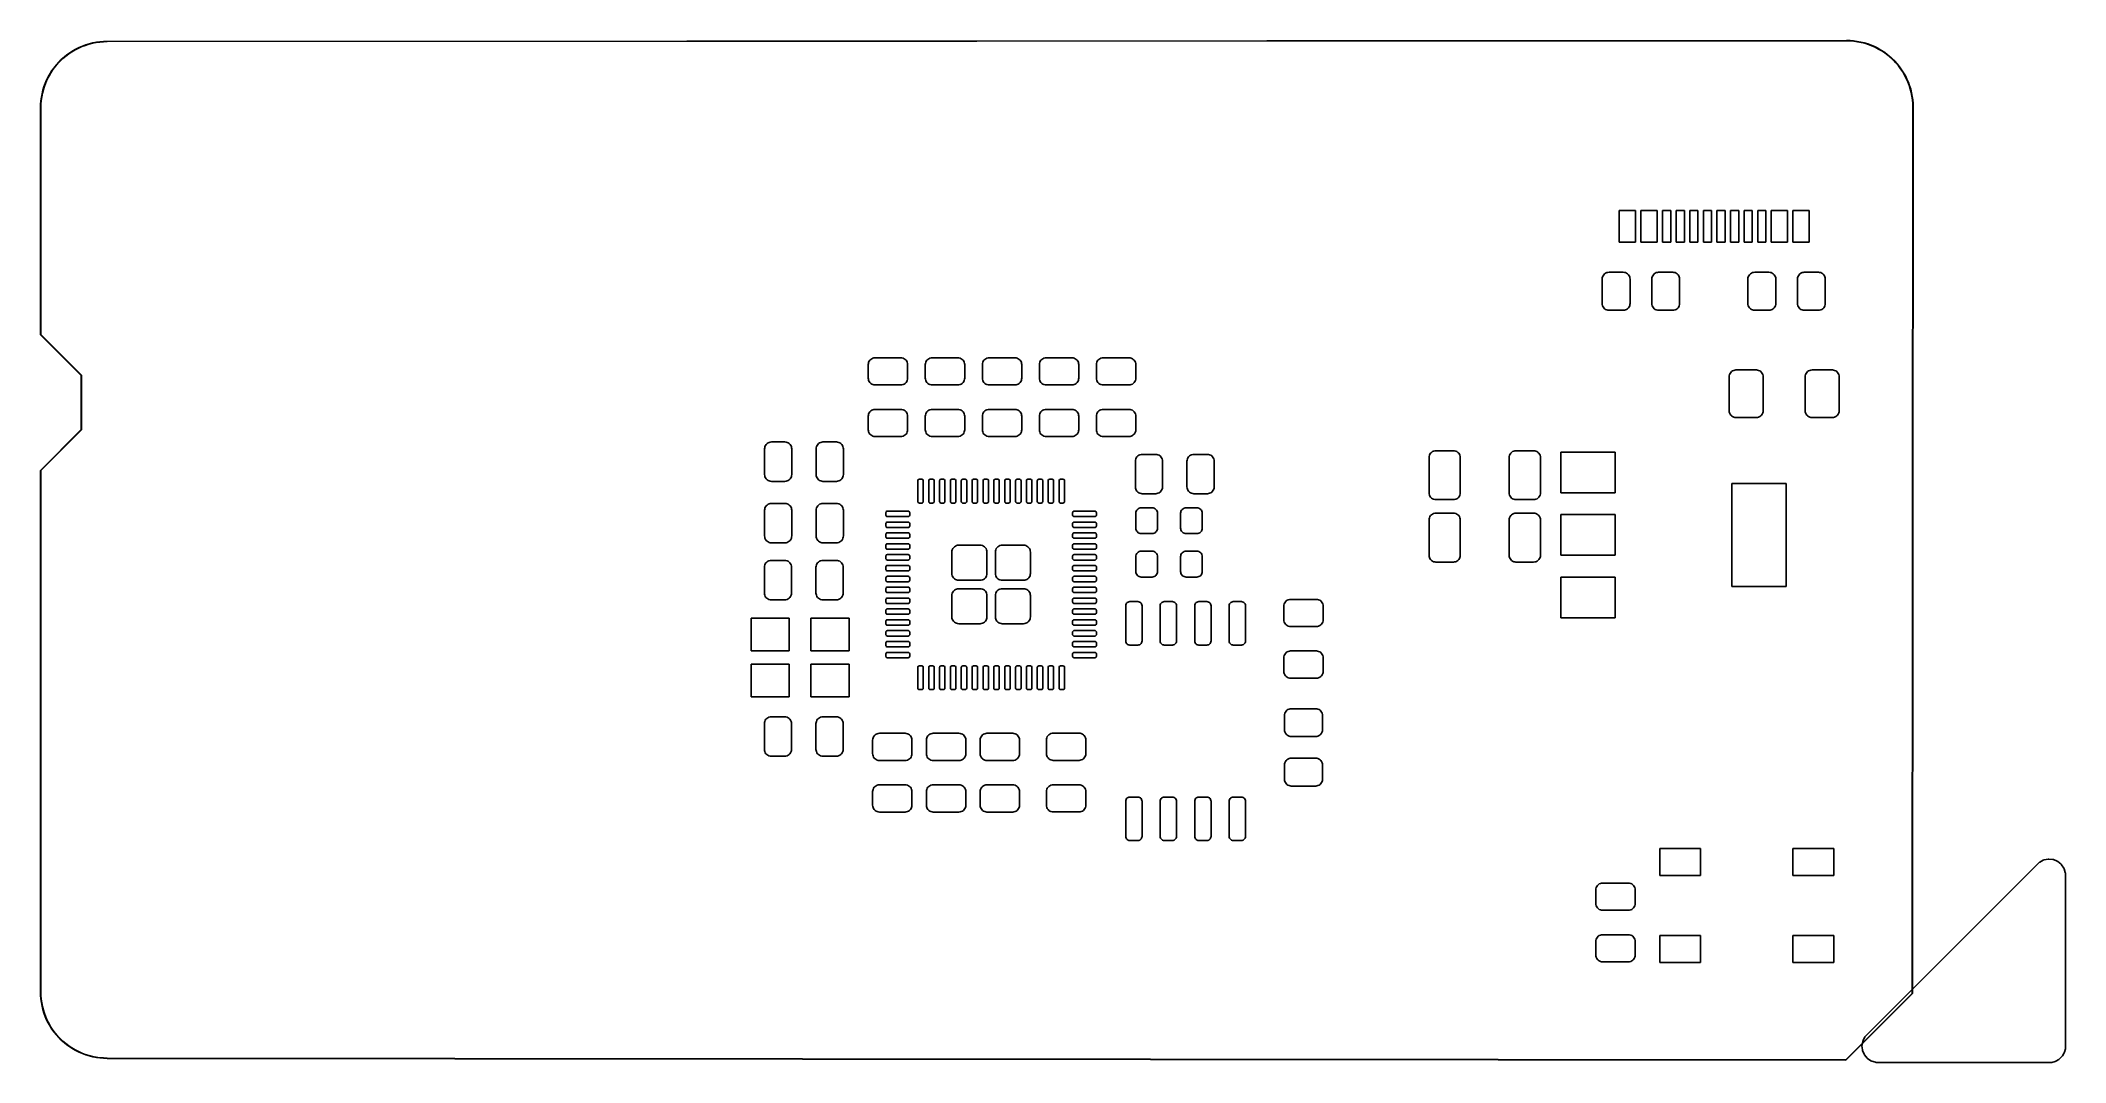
# Model space of a CAD drawing. Extents: x 90 to 164.6, y -92.6 to -55.
import ezdxf

# ---------------------------------------------------------------- set-up
doc = ezdxf.new("R2010")
doc.units = 0
doc.layers.add('BLACK', color=7, linetype='CONTINUOUS')

msp = doc.modelspace()

# ---------------------------------------------------------------- linework, layer by layer
at = {"layer": 'BLACK', "linetype": 'CONTINUOUS'}
for p, q in [((91.4192, -55.2219), (91.5413, -55.1694)), ((91.6422, -55.1413), (91.514, -55.1902)), ((91.5413, -55.1694), (91.6661, -55.1235)), ((91.7729, -55.0996), (91.6422, -55.1413)), ((91.6661, -55.1235), (91.7932, -55.0845)), ((91.9057, -55.0654), (91.7729, -55.0996)), ((91.7932, -55.0845), (91.9222, -55.0524)), ((92.0403, -55.0386), (91.9057, -55.0654)), ((91.9222, -55.0524), (92.0528, -55.0273)), ((92.1761, -55.0194), (92.0403, -55.0386)), ((92.0528, -55.0273), (92.1846, -55.0094)), ((92.3129, -55.0079), (92.1761, -55.0194)), ((92.1846, -55.0094), (92.3171, -54.9986)), ((92.4478, -55.0041), (92.3129, -55.0079)), ((92.3171, -54.9986), (92.45, -54.995)), ((92.45, -55.005), (92.4478, -55.0041)), ((92.45, -54.995), (156.493, -54.9626)), ((156.493, -54.9726), (92.45, -55.005)), ((92.45, -54.995), (92.45, -54.995)), ((92.45, -55.005), (92.45, -55.005)), ((92.45, -55.005), (92.45, -55.005)), ((156.493, -54.9626), (156.493, -54.9626)), ((156.493, -54.9626), (156.493, -54.9626)), ((156.493, -54.9626), (156.625, -54.9662)), ((156.494, -54.9719), (156.493, -54.9726)), ((156.495, -54.9717), (156.494, -54.9719)), ((156.63, -54.9755), (156.495, -54.9717)), ((156.625, -54.9662), (156.758, -54.977)), ((156.766, -54.987), (156.63, -54.9755)), ((156.758, -54.977), (156.89, -54.9949)), ((156.902, -55.0062), (156.766, -54.987)), ((156.89, -54.9949), (157.02, -55.02)), ((157.037, -55.0329), (156.902, -55.0062)), ((157.02, -55.02), (157.149, -55.0521)), ((157.17, -55.0672), (157.037, -55.0329)), ((157.149, -55.0521), (157.276, -55.0911)), ((157.3, -55.1089), (157.17, -55.0672)), ((157.276, -55.0911), (157.401, -55.1369)), ((157.429, -55.1578), (157.3, -55.1089)), ((157.401, -55.1369), (157.523, -55.1895)), ((157.554, -55.2138), (157.429, -55.1578)), ((90.4956, -55.9643), (90.5789, -55.8607)), ((90.6262, -55.8201), (90.5377, -55.925)), ((90.5789, -55.8607), (90.6677, -55.7617)), ((90.7204, -55.7204), (90.6262, -55.8201)), ((90.6677, -55.7617), (90.7617, -55.6677)), ((90.8201, -55.6262), (90.7204, -55.7204)), ((90.7617, -55.6677), (90.8607, -55.5789)), ((90.925, -55.5377), (90.8201, -55.6262)), ((90.8607, -55.5789), (90.9643, -55.4956)), ((91.0346, -55.4552), (90.925, -55.5377)), ((90.9643, -55.4956), (91.0723, -55.418)), ((91.1487, -55.3789), (91.0346, -55.4552)), ((91.0723, -55.418), (91.1843, -55.3464)), ((91.2668, -55.3092), (91.1487, -55.3789)), ((91.1843, -55.3464), (91.3001, -55.281)), ((91.3887, -55.2463), (91.2668, -55.3092)), ((91.3001, -55.281), (91.4192, -55.2219)), ((91.514, -55.1902), (91.3887, -55.2463)), ((157.523, -55.1895), (157.643, -55.2486)), ((157.676, -55.2768), (157.554, -55.2138)), ((157.643, -55.2486), (157.758, -55.314)), ((157.794, -55.3465), (157.676, -55.2768)), ((157.758, -55.314), (157.87, -55.3856)), ((157.908, -55.4228), (157.794, -55.3465)), ((157.87, -55.3856), (157.978, -55.4632)), ((158.018, -55.5053), (157.908, -55.4228)), ((157.978, -55.4632), (158.082, -55.5465)), ((158.122, -55.5938), (158.018, -55.5053)), ((158.082, -55.5465), (158.181, -55.6353)), ((158.222, -55.688), (158.122, -55.5938)), ((158.181, -55.6353), (158.275, -55.7293)), ((158.316, -55.7877), (158.222, -55.688)), ((158.275, -55.7293), (158.364, -55.8282)), ((158.405, -55.8926), (158.316, -55.7877)), ((158.364, -55.8282), (158.447, -55.9319)), ((158.487, -56.0022), (158.405, -55.8926)), ((90.0845, -56.7932), (90.1235, -56.6661)), ((90.1413, -56.6422), (90.0996, -56.7729)), ((90.1235, -56.6661), (90.1694, -56.5413)), ((90.1902, -56.514), (90.1413, -56.6422)), ((90.1694, -56.5413), (90.2219, -56.4192)), ((90.2463, -56.3887), (90.1902, -56.514)), ((90.2219, -56.4192), (90.281, -56.3001)), ((90.3092, -56.2668), (90.2463, -56.3887)), ((90.281, -56.3001), (90.3464, -56.1843)), ((90.3789, -56.1487), (90.3092, -56.2668)), ((90.3464, -56.1843), (90.418, -56.0723)), ((90.4552, -56.0346), (90.3789, -56.1487)), ((90.418, -56.0723), (90.4956, -55.9643)), ((90.5377, -55.925), (90.4552, -56.0346)), ((158.447, -55.9319), (158.525, -56.0399)), ((158.564, -56.1163), (158.487, -56.0022)), ((158.525, -56.0399), (158.596, -56.1519)), ((158.633, -56.2344), (158.564, -56.1163)), ((158.596, -56.1519), (158.662, -56.2676)), ((158.696, -56.3563), (158.633, -56.2344)), ((158.662, -56.2676), (158.721, -56.3868)), ((158.752, -56.4816), (158.696, -56.3563)), ((158.721, -56.3868), (158.773, -56.5089)), ((158.801, -56.6097), (158.752, -56.4816)), ((158.773, -56.5089), (158.819, -56.6337)), ((158.843, -56.7405), (158.801, -56.6097)), ((158.819, -56.6337), (158.858, -56.7608)), ((89.995, -57.45), (89.9986, -57.3171)), ((89.9986, -57.3171), (90.0094, -57.1846)), ((90.0079, -57.3129), (90.0041, -57.4478)), ((90.0194, -57.1761), (90.0079, -57.3129)), ((90.0094, -57.1846), (90.0273, -57.0528)), ((90.0386, -57.0403), (90.0194, -57.1761)), ((90.0273, -57.0528), (90.0524, -56.9222)), ((90.0654, -56.9057), (90.0386, -57.0403)), ((90.0524, -56.9222), (90.0845, -56.7932)), ((90.0996, -56.7729), (90.0654, -56.9057)), ((158.877, -56.8733), (158.843, -56.7405)), ((158.858, -56.7608), (158.89, -56.8898)), ((158.904, -57.0079), (158.877, -56.8733)), ((158.89, -56.8898), (158.915, -57.0204)), ((158.923, -57.1437), (158.904, -57.0079)), ((158.915, -57.0204), (158.933, -57.1522)), ((158.935, -57.2804), (158.923, -57.1437)), ((158.933, -57.1522), (158.944, -57.2847)), ((158.939, -57.4154), (158.935, -57.2804)), ((158.944, -57.2847), (158.948, -57.4176)), ((89.995, -65.8), (89.995, -57.45)), ((90.0041, -57.4478), (90.005, -57.45)), ((90.005, -57.45), (90.005, -65.7979)), ((158.913, -90.0655), (158.938, -57.4176)), ((158.948, -57.4176), (158.923, -90.0676)), ((158.938, -57.4161), (158.939, -57.4154)), ((158.938, -57.4176), (158.938, -57.4161)), ((158.948, -57.4176), (158.948, -57.4176)), ((158.948, -57.4176), (158.948, -57.4176)), ((158.948, -57.4176), (158.948, -57.4176)), ((148.125, -62.39), (148.125, -61.23)), ((148.125, -61.23), (148.725, -61.23)), ((148.725, -61.23), (148.725, -62.39)), ((148.925, -62.39), (148.925, -61.23)), ((148.925, -61.23), (149.525, -61.23)), ((149.525, -61.23), (149.525, -62.39)), ((149.725, -62.39), (149.725, -61.23)), ((149.725, -61.23), (150.025, -61.23)), ((150.025, -61.23), (150.025, -62.39)), ((150.225, -62.39), (150.225, -61.23)), ((150.225, -61.23), (150.525, -61.23)), ((150.525, -61.23), (150.525, -62.39)), ((150.725, -62.39), (150.725, -61.23)), ((150.725, -61.23), (151.025, -61.23)), ((151.025, -61.23), (151.025, -62.39)), ((151.225, -62.39), (151.225, -61.23)), ((151.225, -61.23), (151.525, -61.23)), ((151.525, -61.23), (151.525, -62.39)), ((151.725, -62.39), (151.725, -61.23)), ((151.725, -61.23), (152.025, -61.23)), ((152.025, -61.23), (152.025, -62.39)), ((152.225, -62.39), (152.225, -61.23)), ((152.225, -61.23), (152.525, -61.23)), ((152.525, -61.23), (152.525, -62.39)), ((152.725, -62.39), (152.725, -61.23)), ((152.725, -61.23), (153.025, -61.23)), ((153.025, -61.23), (153.025, -62.39)), ((153.225, -62.39), (153.225, -61.23)), ((153.225, -61.23), (153.525, -61.23)), ((153.525, -61.23), (153.525, -62.39)), ((153.725, -62.39), (153.725, -61.23)), ((153.725, -61.23), (154.325, -61.23)), ((154.325, -61.23), (154.325, -62.39)), ((154.525, -62.39), (154.525, -61.23)), ((154.525, -61.23), (155.125, -61.23)), ((155.125, -61.23), (155.125, -62.39)), ((148.725, -62.39), (148.125, -62.39)), ((149.525, -62.39), (148.925, -62.39)), ((150.025, -62.39), (149.725, -62.39)), ((150.525, -62.39), (150.225, -62.39)), ((151.025, -62.39), (150.725, -62.39)), ((151.525, -62.39), (151.225, -62.39)), ((152.025, -62.39), (151.725, -62.39)), ((152.525, -62.39), (152.225, -62.39)), ((153.025, -62.39), (152.725, -62.39)), ((153.525, -62.39), (153.225, -62.39)), ((154.325, -62.39), (153.725, -62.39)), ((155.125, -62.39), (154.525, -62.39)), ((147.5, -63.75), (147.503, -63.7096)), ((147.5, -64.65), (147.5, -63.75)), ((147.503, -63.7096), (147.514, -63.6665)), ((147.514, -63.6665), (147.533, -63.6261)), ((147.533, -63.6261), (147.558, -63.5896)), ((147.558, -63.5896), (147.59, -63.5582)), ((147.59, -63.5582), (147.626, -63.5328)), ((147.626, -63.5328), (147.667, -63.5143)), ((147.667, -63.5143), (147.71, -63.5033)), ((147.71, -63.5033), (147.75, -63.5)), ((147.75, -63.5), (148.275, -63.5)), ((148.275, -63.5), (148.315, -63.5033)), ((148.315, -63.5033), (148.358, -63.5143)), ((148.358, -63.5143), (148.399, -63.5328)), ((148.399, -63.5328), (148.435, -63.5582)), ((148.435, -63.5582), (148.467, -63.5896)), ((148.467, -63.5896), (148.492, -63.6261)), ((148.492, -63.6261), (148.511, -63.6665)), ((148.511, -63.6665), (148.522, -63.7096)), ((148.522, -63.7096), (148.525, -63.75)), ((148.525, -63.75), (148.525, -64.65)), ((149.325, -63.75), (149.328, -63.7096)), ((149.325, -64.65), (149.325, -63.75)), ((149.328, -63.7096), (149.339, -63.6665)), ((149.339, -63.6665), (149.358, -63.6261)), ((149.358, -63.6261), (149.383, -63.5896)), ((149.383, -63.5896), (149.415, -63.5582)), ((149.415, -63.5582), (149.451, -63.5328)), ((149.451, -63.5328), (149.492, -63.5143)), ((149.492, -63.5143), (149.535, -63.5033)), ((149.535, -63.5033), (149.575, -63.5)), ((149.575, -63.5), (150.1, -63.5)), ((150.1, -63.5), (150.14, -63.5033)), ((150.14, -63.5033), (150.183, -63.5143)), ((150.183, -63.5143), (150.224, -63.5328)), ((150.224, -63.5328), (150.26, -63.5582)), ((150.26, -63.5582), (150.292, -63.5896)), ((150.292, -63.5896), (150.317, -63.6261)), ((150.317, -63.6261), (150.336, -63.6665)), ((150.336, -63.6665), (150.347, -63.7096)), ((150.347, -63.7096), (150.35, -63.75)), ((150.35, -63.75), (150.35, -64.65)), ((152.865, -63.75), (152.868, -63.7096)), ((152.865, -64.65), (152.865, -63.75)), ((152.868, -63.7096), (152.879, -63.6665)), ((152.879, -63.6665), (152.898, -63.6261)), ((152.898, -63.6261), (152.923, -63.5896)), ((152.923, -63.5896), (152.955, -63.5582)), ((152.955, -63.5582), (152.991, -63.5328)), ((152.991, -63.5328), (153.032, -63.5143)), ((153.032, -63.5143), (153.075, -63.5033)), ((153.075, -63.5033), (153.115, -63.5)), ((153.115, -63.5), (153.64, -63.5)), ((153.64, -63.5), (153.68, -63.5033)), ((153.68, -63.5033), (153.723, -63.5143)), ((153.723, -63.5143), (153.764, -63.5328)), ((153.764, -63.5328), (153.8, -63.5582)), ((153.8, -63.5582), (153.832, -63.5896)), ((153.832, -63.5896), (153.857, -63.6261)), ((153.857, -63.6261), (153.876, -63.6665)), ((153.876, -63.6665), (153.887, -63.7096)), ((153.887, -63.7096), (153.89, -63.75)), ((153.89, -63.75), (153.89, -64.65)), ((154.69, -63.75), (154.693, -63.7096)), ((154.69, -64.65), (154.69, -63.75)), ((154.693, -63.7096), (154.704, -63.6665)), ((154.704, -63.6665), (154.723, -63.6261)), ((154.723, -63.6261), (154.748, -63.5896)), ((154.748, -63.5896), (154.78, -63.5582)), ((154.78, -63.5582), (154.816, -63.5328)), ((154.816, -63.5328), (154.857, -63.5143)), ((154.857, -63.5143), (154.9, -63.5033)), ((154.9, -63.5033), (154.94, -63.5)), ((154.94, -63.5), (155.465, -63.5)), ((155.465, -63.5), (155.505, -63.5033)), ((155.505, -63.5033), (155.548, -63.5143)), ((155.548, -63.5143), (155.589, -63.5328)), ((155.589, -63.5328), (155.625, -63.5582)), ((155.625, -63.5582), (155.657, -63.5896)), ((155.657, -63.5896), (155.682, -63.6261)), ((155.682, -63.6261), (155.701, -63.6665)), ((155.701, -63.6665), (155.712, -63.7096)), ((155.712, -63.7096), (155.715, -63.75)), ((155.715, -63.75), (155.715, -64.65)), ((147.503, -64.6904), (147.5, -64.65)), ((147.514, -64.7335), (147.503, -64.6904)), ((147.533, -64.7739), (147.514, -64.7335)), ((147.558, -64.8104), (147.533, -64.7739)), ((147.59, -64.8418), (147.558, -64.8104)), ((147.626, -64.8672), (147.59, -64.8418)), ((147.667, -64.8857), (147.626, -64.8672)), ((148.399, -64.8672), (148.358, -64.8857)), ((148.435, -64.8418), (148.399, -64.8672)), ((148.467, -64.8104), (148.435, -64.8418)), ((148.492, -64.7739), (148.467, -64.8104)), ((148.511, -64.7335), (148.492, -64.7739)), ((148.522, -64.6904), (148.511, -64.7335)), ((148.525, -64.65), (148.522, -64.6904)), ((149.328, -64.6904), (149.325, -64.65)), ((149.339, -64.7335), (149.328, -64.6904)), ((149.358, -64.7739), (149.339, -64.7335)), ((149.383, -64.8104), (149.358, -64.7739)), ((149.415, -64.8418), (149.383, -64.8104)), ((149.451, -64.8672), (149.415, -64.8418)), ((149.492, -64.8857), (149.451, -64.8672)), ((150.224, -64.8672), (150.183, -64.8857)), ((150.26, -64.8418), (150.224, -64.8672)), ((150.292, -64.8104), (150.26, -64.8418)), ((150.317, -64.7739), (150.292, -64.8104)), ((150.336, -64.7335), (150.317, -64.7739)), ((150.347, -64.6904), (150.336, -64.7335)), ((150.35, -64.65), (150.347, -64.6904)), ((152.868, -64.6904), (152.865, -64.65)), ((152.879, -64.7335), (152.868, -64.6904)), ((152.898, -64.7739), (152.879, -64.7335)), ((152.923, -64.8104), (152.898, -64.7739)), ((152.955, -64.8418), (152.923, -64.8104)), ((152.991, -64.8672), (152.955, -64.8418)), ((153.032, -64.8857), (152.991, -64.8672)), ((153.764, -64.8672), (153.723, -64.8857)), ((153.8, -64.8418), (153.764, -64.8672)), ((153.832, -64.8104), (153.8, -64.8418)), ((153.857, -64.7739), (153.832, -64.8104)), ((153.876, -64.7335), (153.857, -64.7739)), ((153.887, -64.6904), (153.876, -64.7335)), ((153.89, -64.65), (153.887, -64.6904)), ((154.693, -64.6904), (154.69, -64.65)), ((154.704, -64.7335), (154.693, -64.6904)), ((154.723, -64.7739), (154.704, -64.7335)), ((154.748, -64.8104), (154.723, -64.7739)), ((154.78, -64.8418), (154.748, -64.8104)), ((154.816, -64.8672), (154.78, -64.8418)), ((154.857, -64.8857), (154.816, -64.8672)), ((155.589, -64.8672), (155.548, -64.8857)), ((155.625, -64.8418), (155.589, -64.8672)), ((155.657, -64.8104), (155.625, -64.8418)), ((155.682, -64.7739), (155.657, -64.8104)), ((155.701, -64.7335), (155.682, -64.7739)), ((155.712, -64.6904), (155.701, -64.7335)), ((155.715, -64.65), (155.712, -64.6904)), ((147.71, -64.8967), (147.667, -64.8857)), ((147.75, -64.9), (147.71, -64.8967)), ((148.275, -64.9), (147.75, -64.9)), ((148.315, -64.8967), (148.275, -64.9)), ((148.358, -64.8857), (148.315, -64.8967)), ((149.535, -64.8967), (149.492, -64.8857)), ((149.575, -64.9), (149.535, -64.8967)), ((150.1, -64.9), (149.575, -64.9)), ((150.14, -64.8967), (150.1, -64.9)), ((150.183, -64.8857), (150.14, -64.8967)), ((153.075, -64.8967), (153.032, -64.8857)), ((153.115, -64.9), (153.075, -64.8967)), ((153.64, -64.9), (153.115, -64.9)), ((153.68, -64.8967), (153.64, -64.9)), ((153.723, -64.8857), (153.68, -64.8967)), ((154.9, -64.8967), (154.857, -64.8857)), ((154.94, -64.9), (154.9, -64.8967)), ((155.465, -64.9), (154.94, -64.9)), ((155.505, -64.8967), (155.465, -64.9)), ((155.548, -64.8857), (155.505, -64.8967)), ((89.9965, -65.8035), (89.995, -65.8)), ((89.995, -65.8), (89.995, -65.8)), ((91.495, -67.3021), (89.9965, -65.8035)), ((90.005, -65.7979), (91.5035, -67.2965)), ((120.475, -66.9), (120.478, -66.8596)), ((120.475, -67.4), (120.475, -66.9)), ((120.478, -66.8596), (120.489, -66.8165)), ((120.489, -66.8165), (120.508, -66.7761)), ((120.508, -66.7761), (120.533, -66.7396)), ((120.533, -66.7396), (120.565, -66.7082)), ((120.565, -66.7082), (120.601, -66.6828)), ((120.601, -66.6828), (120.642, -66.6643)), ((120.642, -66.6643), (120.685, -66.6533)), ((120.685, -66.6533), (120.725, -66.65)), ((120.725, -66.65), (121.675, -66.65)), ((121.675, -66.65), (121.715, -66.6533)), ((121.715, -66.6533), (121.758, -66.6643)), ((121.758, -66.6643), (121.799, -66.6828)), ((121.799, -66.6828), (121.835, -66.7082)), ((121.835, -66.7082), (121.867, -66.7396)), ((121.867, -66.7396), (121.892, -66.7761)), ((121.892, -66.7761), (121.911, -66.8165)), ((121.911, -66.8165), (121.922, -66.8596)), ((121.922, -66.8596), (121.925, -66.9)), ((121.925, -66.9), (121.925, -67.4)), ((122.575, -66.9), (122.578, -66.8596)), ((122.575, -67.4), (122.575, -66.9)), ((122.578, -66.8596), (122.589, -66.8165)), ((122.589, -66.8165), (122.608, -66.7761)), ((122.608, -66.7761), (122.633, -66.7396)), ((122.633, -66.7396), (122.665, -66.7082)), ((122.665, -66.7082), (122.701, -66.6828)), ((122.701, -66.6828), (122.742, -66.6643)), ((122.742, -66.6643), (122.785, -66.6533)), ((122.785, -66.6533), (122.825, -66.65)), ((122.825, -66.65), (123.775, -66.65)), ((123.775, -66.65), (123.815, -66.6533)), ((123.815, -66.6533), (123.858, -66.6643)), ((123.858, -66.6643), (123.899, -66.6828)), ((123.899, -66.6828), (123.935, -66.7082)), ((123.935, -66.7082), (123.967, -66.7396)), ((123.967, -66.7396), (123.992, -66.7761)), ((123.992, -66.7761), (124.011, -66.8165)), ((124.011, -66.8165), (124.022, -66.8596)), ((124.022, -66.8596), (124.025, -66.9)), ((124.025, -66.9), (124.025, -67.4)), ((124.675, -66.9), (124.678, -66.8596)), ((124.675, -67.4), (124.675, -66.9)), ((124.678, -66.8596), (124.689, -66.8165)), ((124.689, -66.8165), (124.708, -66.7761)), ((124.708, -66.7761), (124.733, -66.7396)), ((124.733, -66.7396), (124.765, -66.7082)), ((124.765, -66.7082), (124.801, -66.6828)), ((124.801, -66.6828), (124.842, -66.6643)), ((124.842, -66.6643), (124.885, -66.6533)), ((124.885, -66.6533), (124.925, -66.65)), ((124.925, -66.65), (125.875, -66.65)), ((125.875, -66.65), (125.915, -66.6533)), ((125.915, -66.6533), (125.958, -66.6643)), ((125.958, -66.6643), (125.999, -66.6828)), ((125.999, -66.6828), (126.035, -66.7082)), ((126.035, -66.7082), (126.067, -66.7396)), ((126.067, -66.7396), (126.092, -66.7761)), ((126.092, -66.7761), (126.111, -66.8165)), ((126.111, -66.8165), (126.122, -66.8596)), ((126.122, -66.8596), (126.125, -66.9)), ((126.125, -66.9), (126.125, -67.4)), ((126.775, -66.9), (126.778, -66.8596)), ((126.775, -67.4), (126.775, -66.9)), ((126.778, -66.8596), (126.789, -66.8165)), ((126.789, -66.8165), (126.808, -66.7761)), ((126.808, -66.7761), (126.833, -66.7396)), ((126.833, -66.7396), (126.865, -66.7082)), ((126.865, -66.7082), (126.901, -66.6828)), ((126.901, -66.6828), (126.942, -66.6643)), ((126.942, -66.6643), (126.985, -66.6533)), ((126.985, -66.6533), (127.025, -66.65)), ((127.025, -66.65), (127.975, -66.65)), ((127.975, -66.65), (128.015, -66.6533)), ((128.015, -66.6533), (128.058, -66.6643)), ((128.058, -66.6643), (128.099, -66.6828)), ((128.099, -66.6828), (128.135, -66.7082)), ((128.135, -66.7082), (128.167, -66.7396)), ((128.167, -66.7396), (128.192, -66.7761)), ((128.192, -66.7761), (128.211, -66.8165)), ((128.211, -66.8165), (128.222, -66.8596)), ((128.222, -66.8596), (128.225, -66.9)), ((128.225, -66.9), (128.225, -67.4)), ((128.875, -66.9), (128.878, -66.8596)), ((128.875, -67.4), (128.875, -66.9)), ((128.878, -66.8596), (128.889, -66.8165)), ((128.889, -66.8165), (128.908, -66.7761)), ((128.908, -66.7761), (128.933, -66.7396)), ((128.933, -66.7396), (128.965, -66.7082)), ((128.965, -66.7082), (129.001, -66.6828)), ((129.001, -66.6828), (129.042, -66.6643)), ((129.042, -66.6643), (129.085, -66.6533)), ((129.085, -66.6533), (129.125, -66.65)), ((129.125, -66.65), (130.075, -66.65)), ((130.075, -66.65), (130.115, -66.6533)), ((130.115, -66.6533), (130.158, -66.6643)), ((130.158, -66.6643), (130.199, -66.6828)), ((130.199, -66.6828), (130.235, -66.7082)), ((130.235, -66.7082), (130.267, -66.7396)), ((130.267, -66.7396), (130.292, -66.7761)), ((130.292, -66.7761), (130.311, -66.8165)), ((130.311, -66.8165), (130.322, -66.8596)), ((130.322, -66.8596), (130.325, -66.9)), ((130.325, -66.9), (130.325, -67.4)), ((152.342, -67.1143), (152.385, -67.1033)), ((152.385, -67.1033), (152.425, -67.1)), ((152.425, -67.1), (153.175, -67.1)), ((153.175, -67.1), (153.215, -67.1033)), ((153.215, -67.1033), (153.258, -67.1143)), ((155.142, -67.1143), (155.185, -67.1033)), ((155.185, -67.1033), (155.225, -67.1)), ((155.225, -67.1), (155.975, -67.1)), ((155.975, -67.1), (156.015, -67.1033)), ((156.015, -67.1033), (156.058, -67.1143)), ((91.495, -69.2979), (91.495, -67.3021)), ((91.5035, -67.2965), (91.5035, -67.2965)), ((91.5035, -67.2965), (91.505, -67.3)), ((91.505, -67.3), (91.505, -69.3)), ((120.478, -67.4404), (120.475, -67.4)), ((120.489, -67.4835), (120.478, -67.4404)), ((120.508, -67.5239), (120.489, -67.4835)), ((120.533, -67.5604), (120.508, -67.5239)), ((120.565, -67.5918), (120.533, -67.5604)), ((120.601, -67.6172), (120.565, -67.5918)), ((120.642, -67.6357), (120.601, -67.6172)), ((120.685, -67.6467), (120.642, -67.6357)), ((120.725, -67.65), (120.685, -67.6467)), ((121.675, -67.65), (120.725, -67.65)), ((121.715, -67.6467), (121.675, -67.65)), ((121.758, -67.6357), (121.715, -67.6467)), ((121.799, -67.6172), (121.758, -67.6357)), ((121.835, -67.5918), (121.799, -67.6172)), ((121.867, -67.5604), (121.835, -67.5918)), ((121.892, -67.5239), (121.867, -67.5604)), ((121.911, -67.4835), (121.892, -67.5239)), ((121.922, -67.4404), (121.911, -67.4835)), ((121.925, -67.4), (121.922, -67.4404)), ((122.578, -67.4404), (122.575, -67.4)), ((122.589, -67.4835), (122.578, -67.4404)), ((122.608, -67.5239), (122.589, -67.4835)), ((122.633, -67.5604), (122.608, -67.5239)), ((122.665, -67.5918), (122.633, -67.5604)), ((122.701, -67.6172), (122.665, -67.5918)), ((122.742, -67.6357), (122.701, -67.6172)), ((122.785, -67.6467), (122.742, -67.6357)), ((122.825, -67.65), (122.785, -67.6467)), ((123.775, -67.65), (122.825, -67.65)), ((123.815, -67.6467), (123.775, -67.65)), ((123.858, -67.6357), (123.815, -67.6467)), ((123.899, -67.6172), (123.858, -67.6357)), ((123.935, -67.5918), (123.899, -67.6172)), ((123.967, -67.5604), (123.935, -67.5918)), ((123.992, -67.5239), (123.967, -67.5604)), ((124.011, -67.4835), (123.992, -67.5239)), ((124.022, -67.4404), (124.011, -67.4835)), ((124.025, -67.4), (124.022, -67.4404)), ((124.678, -67.4404), (124.675, -67.4)), ((124.689, -67.4835), (124.678, -67.4404)), ((124.708, -67.5239), (124.689, -67.4835)), ((124.733, -67.5604), (124.708, -67.5239)), ((124.765, -67.5918), (124.733, -67.5604)), ((124.801, -67.6172), (124.765, -67.5918)), ((124.842, -67.6357), (124.801, -67.6172)), ((124.885, -67.6467), (124.842, -67.6357)), ((124.925, -67.65), (124.885, -67.6467)), ((125.875, -67.65), (124.925, -67.65)), ((125.915, -67.6467), (125.875, -67.65)), ((125.958, -67.6357), (125.915, -67.6467)), ((125.999, -67.6172), (125.958, -67.6357)), ((126.035, -67.5918), (125.999, -67.6172)), ((126.067, -67.5604), (126.035, -67.5918)), ((126.092, -67.5239), (126.067, -67.5604)), ((126.111, -67.4835), (126.092, -67.5239)), ((126.122, -67.4404), (126.111, -67.4835)), ((126.125, -67.4), (126.122, -67.4404)), ((126.778, -67.4404), (126.775, -67.4)), ((126.789, -67.4835), (126.778, -67.4404)), ((126.808, -67.5239), (126.789, -67.4835)), ((126.833, -67.5604), (126.808, -67.5239)), ((126.865, -67.5918), (126.833, -67.5604)), ((126.901, -67.6172), (126.865, -67.5918)), ((126.942, -67.6357), (126.901, -67.6172)), ((126.985, -67.6467), (126.942, -67.6357)), ((127.025, -67.65), (126.985, -67.6467)), ((127.975, -67.65), (127.025, -67.65)), ((128.015, -67.6467), (127.975, -67.65)), ((128.058, -67.6357), (128.015, -67.6467)), ((128.099, -67.6172), (128.058, -67.6357)), ((128.135, -67.5918), (128.099, -67.6172)), ((128.167, -67.5604), (128.135, -67.5918)), ((128.192, -67.5239), (128.167, -67.5604)), ((128.211, -67.4835), (128.192, -67.5239)), ((128.222, -67.4404), (128.211, -67.4835)), ((128.225, -67.4), (128.222, -67.4404)), ((128.878, -67.4404), (128.875, -67.4)), ((128.889, -67.4835), (128.878, -67.4404)), ((128.908, -67.5239), (128.889, -67.4835)), ((128.933, -67.5604), (128.908, -67.5239)), ((128.965, -67.5918), (128.933, -67.5604)), ((129.001, -67.6172), (128.965, -67.5918)), ((129.042, -67.6357), (129.001, -67.6172)), ((129.085, -67.6467), (129.042, -67.6357)), ((129.125, -67.65), (129.085, -67.6467)), ((130.075, -67.65), (129.125, -67.65)), ((130.115, -67.6467), (130.075, -67.65)), ((130.158, -67.6357), (130.115, -67.6467)), ((130.199, -67.6172), (130.158, -67.6357)), ((130.235, -67.5918), (130.199, -67.6172)), ((130.267, -67.5604), (130.235, -67.5918)), ((130.292, -67.5239), (130.267, -67.5604)), ((130.311, -67.4835), (130.292, -67.5239)), ((130.322, -67.4404), (130.311, -67.4835)), ((130.325, -67.4), (130.322, -67.4404)), ((152.175, -67.35), (152.178, -67.3096)), ((152.175, -68.6), (152.175, -67.35)), ((152.178, -67.3096), (152.189, -67.2665)), ((152.189, -67.2665), (152.208, -67.2261)), ((152.208, -67.2261), (152.233, -67.1896)), ((152.233, -67.1896), (152.265, -67.1582)), ((152.265, -67.1582), (152.301, -67.1328)), ((152.301, -67.1328), (152.342, -67.1143)), ((153.258, -67.1143), (153.299, -67.1328)), ((153.299, -67.1328), (153.335, -67.1582)), ((153.335, -67.1582), (153.367, -67.1896)), ((153.367, -67.1896), (153.392, -67.2261)), ((153.392, -67.2261), (153.411, -67.2665)), ((153.411, -67.2665), (153.422, -67.3096)), ((153.422, -67.3096), (153.425, -67.35)), ((153.425, -67.35), (153.425, -68.6)), ((154.975, -67.35), (154.978, -67.3096)), ((154.975, -68.6), (154.975, -67.35)), ((154.978, -67.3096), (154.989, -67.2665)), ((154.989, -67.2665), (155.008, -67.2261)), ((155.008, -67.2261), (155.033, -67.1896)), ((155.033, -67.1896), (155.065, -67.1582)), ((155.065, -67.1582), (155.101, -67.1328)), ((155.101, -67.1328), (155.142, -67.1143)), ((156.058, -67.1143), (156.099, -67.1328)), ((156.099, -67.1328), (156.135, -67.1582)), ((156.135, -67.1582), (156.167, -67.1896)), ((156.167, -67.1896), (156.192, -67.2261)), ((156.192, -67.2261), (156.211, -67.2665)), ((156.211, -67.2665), (156.222, -67.3096)), ((156.222, -67.3096), (156.225, -67.35)), ((156.225, -67.35), (156.225, -68.6)), ((120.565, -68.6082), (120.601, -68.5828)), ((120.601, -68.5828), (120.642, -68.5643)), ((120.642, -68.5643), (120.685, -68.5533)), ((120.685, -68.5533), (120.725, -68.55)), ((120.725, -68.55), (121.675, -68.55)), ((121.675, -68.55), (121.715, -68.5533)), ((121.715, -68.5533), (121.758, -68.5643)), ((121.758, -68.5643), (121.799, -68.5828)), ((121.799, -68.5828), (121.835, -68.6082)), ((122.665, -68.6082), (122.701, -68.5828)), ((122.701, -68.5828), (122.742, -68.5643)), ((122.742, -68.5643), (122.785, -68.5533)), ((122.785, -68.5533), (122.825, -68.55)), ((122.825, -68.55), (123.775, -68.55)), ((123.775, -68.55), (123.815, -68.5533)), ((123.815, -68.5533), (123.858, -68.5643)), ((123.858, -68.5643), (123.899, -68.5828)), ((123.899, -68.5828), (123.935, -68.6082)), ((124.765, -68.6082), (124.801, -68.5828)), ((124.801, -68.5828), (124.842, -68.5643)), ((124.842, -68.5643), (124.885, -68.5533)), ((124.885, -68.5533), (124.925, -68.55)), ((124.925, -68.55), (125.875, -68.55)), ((125.875, -68.55), (125.915, -68.5533)), ((125.915, -68.5533), (125.958, -68.5643)), ((125.958, -68.5643), (125.999, -68.5828)), ((125.999, -68.5828), (126.035, -68.6082)), ((126.865, -68.6082), (126.901, -68.5828)), ((126.901, -68.5828), (126.942, -68.5643)), ((126.942, -68.5643), (126.985, -68.5533)), ((126.985, -68.5533), (127.025, -68.55)), ((127.025, -68.55), (127.975, -68.55)), ((127.975, -68.55), (128.015, -68.5533)), ((128.015, -68.5533), (128.058, -68.5643)), ((128.058, -68.5643), (128.099, -68.5828)), ((128.099, -68.5828), (128.135, -68.6082)), ((128.965, -68.6082), (129.001, -68.5828)), ((129.001, -68.5828), (129.042, -68.5643)), ((129.042, -68.5643), (129.085, -68.5533)), ((129.085, -68.5533), (129.125, -68.55)), ((129.125, -68.55), (130.075, -68.55)), ((130.075, -68.55), (130.115, -68.5533)), ((130.115, -68.5533), (130.158, -68.5643)), ((130.158, -68.5643), (130.199, -68.5828)), ((130.199, -68.5828), (130.235, -68.6082)), ((89.9965, -70.7965), (91.495, -69.2979)), ((91.5035, -69.3035), (90.005, -70.8021)), ((91.505, -69.3), (91.5035, -69.3035)), ((91.5035, -69.3035), (91.5035, -69.3035)), ((120.475, -68.8), (120.478, -68.7596)), ((120.475, -69.3), (120.475, -68.8)), ((120.478, -69.3404), (120.475, -69.3)), ((120.478, -68.7596), (120.489, -68.7165)), ((120.489, -69.3835), (120.478, -69.3404)), ((120.489, -68.7165), (120.508, -68.6761)), ((120.508, -68.6761), (120.533, -68.6396)), ((120.533, -68.6396), (120.565, -68.6082)), ((121.835, -68.6082), (121.867, -68.6396)), ((121.867, -68.6396), (121.892, -68.6761)), ((121.892, -68.6761), (121.911, -68.7165)), ((121.911, -68.7165), (121.922, -68.7596)), ((121.922, -69.3404), (121.911, -69.3835)), ((121.922, -68.7596), (121.925, -68.8)), ((121.925, -69.3), (121.922, -69.3404)), ((121.925, -68.8), (121.925, -69.3)), ((122.575, -68.8), (122.578, -68.7596)), ((122.575, -69.3), (122.575, -68.8)), ((122.578, -69.3404), (122.575, -69.3)), ((122.578, -68.7596), (122.589, -68.7165)), ((122.589, -69.3835), (122.578, -69.3404)), ((122.589, -68.7165), (122.608, -68.6761)), ((122.608, -68.6761), (122.633, -68.6396)), ((122.633, -68.6396), (122.665, -68.6082)), ((123.935, -68.6082), (123.967, -68.6396)), ((123.967, -68.6396), (123.992, -68.6761)), ((123.992, -68.6761), (124.011, -68.7165)), ((124.011, -68.7165), (124.022, -68.7596)), ((124.022, -69.3404), (124.011, -69.3835)), ((124.022, -68.7596), (124.025, -68.8)), ((124.025, -69.3), (124.022, -69.3404)), ((124.025, -68.8), (124.025, -69.3)), ((124.675, -68.8), (124.678, -68.7596)), ((124.675, -69.3), (124.675, -68.8)), ((124.678, -69.3404), (124.675, -69.3)), ((124.678, -68.7596), (124.689, -68.7165)), ((124.689, -69.3835), (124.678, -69.3404)), ((124.689, -68.7165), (124.708, -68.6761)), ((124.708, -68.6761), (124.733, -68.6396)), ((124.733, -68.6396), (124.765, -68.6082)), ((126.035, -68.6082), (126.067, -68.6396)), ((126.067, -68.6396), (126.092, -68.6761)), ((126.092, -68.6761), (126.111, -68.7165)), ((126.111, -68.7165), (126.122, -68.7596)), ((126.122, -69.3404), (126.111, -69.3835)), ((126.122, -68.7596), (126.125, -68.8)), ((126.125, -69.3), (126.122, -69.3404)), ((126.125, -68.8), (126.125, -69.3)), ((126.775, -68.8), (126.778, -68.7596)), ((126.775, -69.3), (126.775, -68.8)), ((126.778, -69.3404), (126.775, -69.3)), ((126.778, -68.7596), (126.789, -68.7165)), ((126.789, -69.3835), (126.778, -69.3404)), ((126.789, -68.7165), (126.808, -68.6761)), ((126.808, -68.6761), (126.833, -68.6396)), ((126.833, -68.6396), (126.865, -68.6082)), ((128.135, -68.6082), (128.167, -68.6396)), ((128.167, -68.6396), (128.192, -68.6761)), ((128.192, -68.6761), (128.211, -68.7165)), ((128.211, -68.7165), (128.222, -68.7596)), ((128.222, -69.3404), (128.211, -69.3835)), ((128.222, -68.7596), (128.225, -68.8)), ((128.225, -69.3), (128.222, -69.3404)), ((128.225, -68.8), (128.225, -69.3)), ((128.875, -68.8), (128.878, -68.7596)), ((128.875, -69.3), (128.875, -68.8)), ((128.878, -69.3404), (128.875, -69.3)), ((128.878, -68.7596), (128.889, -68.7165)), ((128.889, -69.3835), (128.878, -69.3404)), ((128.889, -68.7165), (128.908, -68.6761)), ((128.908, -68.6761), (128.933, -68.6396)), ((128.933, -68.6396), (128.965, -68.6082)), ((130.235, -68.6082), (130.267, -68.6396)), ((130.267, -68.6396), (130.292, -68.6761)), ((130.292, -68.6761), (130.311, -68.7165)), ((130.311, -68.7165), (130.322, -68.7596)), ((130.322, -69.3404), (130.311, -69.3835)), ((130.322, -68.7596), (130.325, -68.8)), ((130.325, -69.3), (130.322, -69.3404)), ((130.325, -68.8), (130.325, -69.3)), ((152.178, -68.6404), (152.175, -68.6)), ((152.189, -68.6835), (152.178, -68.6404)), ((152.208, -68.7239), (152.189, -68.6835)), ((152.233, -68.7604), (152.208, -68.7239)), ((152.265, -68.7918), (152.233, -68.7604)), ((152.301, -68.8172), (152.265, -68.7918)), ((152.342, -68.8357), (152.301, -68.8172)), ((152.385, -68.8467), (152.342, -68.8357)), ((152.425, -68.85), (152.385, -68.8467)), ((153.175, -68.85), (152.425, -68.85)), ((153.215, -68.8467), (153.175, -68.85)), ((153.258, -68.8357), (153.215, -68.8467)), ((153.299, -68.8172), (153.258, -68.8357)), ((153.335, -68.7918), (153.299, -68.8172)), ((153.367, -68.7604), (153.335, -68.7918)), ((153.392, -68.7239), (153.367, -68.7604)), ((153.411, -68.6835), (153.392, -68.7239)), ((153.422, -68.6404), (153.411, -68.6835)), ((153.425, -68.6), (153.422, -68.6404)), ((154.978, -68.6404), (154.975, -68.6)), ((154.989, -68.6835), (154.978, -68.6404)), ((155.008, -68.7239), (154.989, -68.6835)), ((155.033, -68.7604), (155.008, -68.7239)), ((155.065, -68.7918), (155.033, -68.7604)), ((155.101, -68.8172), (155.065, -68.7918)), ((155.142, -68.8357), (155.101, -68.8172)), ((155.185, -68.8467), (155.142, -68.8357)), ((155.225, -68.85), (155.185, -68.8467)), ((155.975, -68.85), (155.225, -68.85)), ((156.015, -68.8467), (155.975, -68.85)), ((156.058, -68.8357), (156.015, -68.8467)), ((156.099, -68.8172), (156.058, -68.8357)), ((156.135, -68.7918), (156.099, -68.8172)), ((156.167, -68.7604), (156.135, -68.7918)), ((156.192, -68.7239), (156.167, -68.7604)), ((156.211, -68.6835), (156.192, -68.7239)), ((156.222, -68.6404), (156.211, -68.6835)), ((156.225, -68.6), (156.222, -68.6404)), ((116.658, -70.002), (116.661, -69.9616)), ((116.658, -70.952), (116.658, -70.002)), ((116.661, -69.9616), (116.672, -69.9185)), ((116.672, -69.9185), (116.69, -69.8781)), ((116.69, -69.8781), (116.716, -69.8416)), ((116.716, -69.8416), (116.747, -69.8102)), ((116.747, -69.8102), (116.784, -69.7848)), ((116.784, -69.7848), (116.824, -69.7663)), ((116.824, -69.7663), (116.867, -69.7552)), ((116.867, -69.7552), (116.908, -69.752)), ((116.908, -69.752), (117.408, -69.752)), ((117.408, -69.752), (117.448, -69.7552)), ((117.448, -69.7552), (117.491, -69.7663)), ((117.491, -69.7663), (117.531, -69.7848)), ((117.531, -69.7848), (117.568, -69.8102)), ((117.568, -69.8102), (117.599, -69.8416)), ((117.599, -69.8416), (117.625, -69.8781)), ((117.625, -69.8781), (117.643, -69.9185)), ((117.643, -69.9185), (117.654, -69.9616)), ((117.654, -69.9616), (117.658, -70.002)), ((117.658, -70.002), (117.658, -70.952)), ((118.558, -70.002), (118.561, -69.9616)), ((118.558, -70.952), (118.558, -70.002)), ((118.561, -69.9616), (118.572, -69.9185)), ((118.572, -69.9185), (118.59, -69.8781)), ((118.59, -69.8781), (118.616, -69.8416)), ((118.616, -69.8416), (118.647, -69.8102)), ((118.647, -69.8102), (118.684, -69.7848)), ((118.684, -69.7848), (118.724, -69.7663)), ((118.724, -69.7663), (118.767, -69.7552)), ((118.767, -69.7552), (118.808, -69.752)), ((118.808, -69.752), (119.308, -69.752)), ((119.308, -69.752), (119.348, -69.7552)), ((119.348, -69.7552), (119.391, -69.7663)), ((119.391, -69.7663), (119.431, -69.7848)), ((119.431, -69.7848), (119.468, -69.8102)), ((119.468, -69.8102), (119.499, -69.8416)), ((119.499, -69.8416), (119.525, -69.8781)), ((119.525, -69.8781), (119.543, -69.9185)), ((119.543, -69.9185), (119.554, -69.9616)), ((119.554, -69.9616), (119.558, -70.002)), ((119.558, -70.002), (119.558, -70.952)), ((120.508, -69.4239), (120.489, -69.3835)), ((120.533, -69.4604), (120.508, -69.4239)), ((120.565, -69.4918), (120.533, -69.4604)), ((120.601, -69.5172), (120.565, -69.4918)), ((120.642, -69.5357), (120.601, -69.5172)), ((120.685, -69.5467), (120.642, -69.5357)), ((120.725, -69.55), (120.685, -69.5467)), ((121.675, -69.55), (120.725, -69.55)), ((121.715, -69.5467), (121.675, -69.55)), ((121.758, -69.5357), (121.715, -69.5467)), ((121.799, -69.5172), (121.758, -69.5357)), ((121.835, -69.4918), (121.799, -69.5172)), ((121.867, -69.4604), (121.835, -69.4918)), ((121.892, -69.4239), (121.867, -69.4604)), ((121.911, -69.3835), (121.892, -69.4239)), ((122.608, -69.4239), (122.589, -69.3835)), ((122.633, -69.4604), (122.608, -69.4239)), ((122.665, -69.4918), (122.633, -69.4604)), ((122.701, -69.5172), (122.665, -69.4918)), ((122.742, -69.5357), (122.701, -69.5172)), ((122.785, -69.5467), (122.742, -69.5357)), ((122.825, -69.55), (122.785, -69.5467)), ((123.775, -69.55), (122.825, -69.55)), ((123.815, -69.5467), (123.775, -69.55)), ((123.858, -69.5357), (123.815, -69.5467)), ((123.899, -69.5172), (123.858, -69.5357)), ((123.935, -69.4918), (123.899, -69.5172)), ((123.967, -69.4604), (123.935, -69.4918)), ((123.992, -69.4239), (123.967, -69.4604)), ((124.011, -69.3835), (123.992, -69.4239)), ((124.708, -69.4239), (124.689, -69.3835)), ((124.733, -69.4604), (124.708, -69.4239)), ((124.765, -69.4918), (124.733, -69.4604)), ((124.801, -69.5172), (124.765, -69.4918)), ((124.842, -69.5357), (124.801, -69.5172)), ((124.885, -69.5467), (124.842, -69.5357)), ((124.925, -69.55), (124.885, -69.5467)), ((125.875, -69.55), (124.925, -69.55)), ((125.915, -69.5467), (125.875, -69.55)), ((125.958, -69.5357), (125.915, -69.5467)), ((125.999, -69.5172), (125.958, -69.5357)), ((126.035, -69.4918), (125.999, -69.5172)), ((126.067, -69.4604), (126.035, -69.4918)), ((126.092, -69.4239), (126.067, -69.4604)), ((126.111, -69.3835), (126.092, -69.4239)), ((126.808, -69.4239), (126.789, -69.3835)), ((126.833, -69.4604), (126.808, -69.4239)), ((126.865, -69.4918), (126.833, -69.4604)), ((126.901, -69.5172), (126.865, -69.4918)), ((126.942, -69.5357), (126.901, -69.5172)), ((126.985, -69.5467), (126.942, -69.5357)), ((127.025, -69.55), (126.985, -69.5467)), ((127.975, -69.55), (127.025, -69.55)), ((128.015, -69.5467), (127.975, -69.55)), ((128.058, -69.5357), (128.015, -69.5467)), ((128.099, -69.5172), (128.058, -69.5357)), ((128.135, -69.4918), (128.099, -69.5172)), ((128.167, -69.4604), (128.135, -69.4918)), ((128.192, -69.4239), (128.167, -69.4604)), ((128.211, -69.3835), (128.192, -69.4239)), ((128.908, -69.4239), (128.889, -69.3835)), ((128.933, -69.4604), (128.908, -69.4239)), ((128.965, -69.4918), (128.933, -69.4604)), ((129.001, -69.5172), (128.965, -69.4918)), ((129.042, -69.5357), (129.001, -69.5172)), ((129.085, -69.5467), (129.042, -69.5357)), ((129.125, -69.55), (129.085, -69.5467)), ((130.075, -69.55), (129.125, -69.55)), ((130.115, -69.5467), (130.075, -69.55)), ((130.158, -69.5357), (130.115, -69.5467)), ((130.199, -69.5172), (130.158, -69.5357)), ((130.235, -69.4918), (130.199, -69.5172)), ((130.267, -69.4604), (130.235, -69.4918)), ((130.292, -69.4239), (130.267, -69.4604)), ((130.311, -69.3835), (130.292, -69.4239)), ((141.251, -70.1078), (141.292, -70.0893)), ((141.292, -70.0893), (141.335, -70.0783)), ((141.335, -70.0783), (141.375, -70.075)), ((141.375, -70.075), (142.025, -70.075)), ((142.025, -70.075), (142.065, -70.0783)), ((142.065, -70.0783), (142.108, -70.0893)), ((142.108, -70.0893), (142.149, -70.1078)), ((144.201, -70.1078), (144.242, -70.0893)), ((144.242, -70.0893), (144.285, -70.0783)), ((144.285, -70.0783), (144.325, -70.075)), ((144.325, -70.075), (144.975, -70.075)), ((144.975, -70.075), (145.015, -70.0783)), ((145.015, -70.0783), (145.058, -70.0893)), ((145.058, -70.0893), (145.099, -70.1078)), ((89.995, -70.8), (89.9965, -70.7965)), ((89.995, -90), (89.995, -70.8)), ((89.995, -70.8), (89.995, -70.8)), ((90.005, -70.8021), (90.005, -90)), ((130.31, -70.4572), (130.313, -70.4168)), ((130.31, -71.4072), (130.31, -70.4572)), ((130.313, -70.4168), (130.324, -70.3737)), ((130.324, -70.3737), (130.343, -70.3333)), ((130.343, -70.3333), (130.368, -70.2968)), ((130.368, -70.2968), (130.4, -70.2654)), ((130.4, -70.2654), (130.436, -70.24)), ((130.436, -70.24), (130.477, -70.2215)), ((130.477, -70.2215), (130.52, -70.2105)), ((130.52, -70.2105), (130.56, -70.2072)), ((130.56, -70.2072), (131.06, -70.2072)), ((131.06, -70.2072), (131.1, -70.2105)), ((131.1, -70.2105), (131.143, -70.2215)), ((131.143, -70.2215), (131.184, -70.24)), ((131.184, -70.24), (131.22, -70.2654)), ((131.22, -70.2654), (131.252, -70.2968)), ((131.252, -70.2968), (131.277, -70.3333)), ((131.277, -70.3333), (131.296, -70.3737)), ((131.296, -70.3737), (131.307, -70.4168)), ((131.307, -70.4168), (131.31, -70.4572)), ((131.31, -70.4572), (131.31, -71.4072)), ((132.21, -70.4572), (132.213, -70.4168)), ((132.21, -71.4072), (132.21, -70.4572)), ((132.213, -70.4168), (132.224, -70.3737)), ((132.224, -70.3737), (132.243, -70.3333)), ((132.243, -70.3333), (132.268, -70.2968)), ((132.268, -70.2968), (132.3, -70.2654)), ((132.3, -70.2654), (132.336, -70.24)), ((132.336, -70.24), (132.377, -70.2215)), ((132.377, -70.2215), (132.42, -70.2105)), ((132.42, -70.2105), (132.46, -70.2072)), ((132.46, -70.2072), (132.96, -70.2072)), ((132.96, -70.2072), (133, -70.2105)), ((133, -70.2105), (133.043, -70.2215)), ((133.043, -70.2215), (133.084, -70.24)), ((133.084, -70.24), (133.12, -70.2654)), ((133.12, -70.2654), (133.152, -70.2968)), ((133.152, -70.2968), (133.177, -70.3333)), ((133.177, -70.3333), (133.196, -70.3737)), ((133.196, -70.3737), (133.207, -70.4168)), ((133.207, -70.4168), (133.21, -70.4572)), ((133.21, -70.4572), (133.21, -71.4072)), ((141.125, -70.325), (141.128, -70.2846)), ((141.125, -71.625), (141.125, -70.325)), ((141.128, -70.2846), (141.139, -70.2415)), ((141.139, -70.2415), (141.158, -70.2011)), ((141.158, -70.2011), (141.183, -70.1646)), ((141.183, -70.1646), (141.215, -70.1332)), ((141.215, -70.1332), (141.251, -70.1078)), ((142.149, -70.1078), (142.185, -70.1332)), ((142.185, -70.1332), (142.217, -70.1646)), ((142.217, -70.1646), (142.242, -70.2011)), ((142.242, -70.2011), (142.261, -70.2415)), ((142.261, -70.2415), (142.272, -70.2846)), ((142.272, -70.2846), (142.275, -70.325)), ((142.275, -70.325), (142.275, -71.625)), ((144.075, -70.325), (144.078, -70.2846)), ((144.075, -71.625), (144.075, -70.325)), ((144.078, -70.2846), (144.089, -70.2415)), ((144.089, -70.2415), (144.108, -70.2011)), ((144.108, -70.2011), (144.133, -70.1646)), ((144.133, -70.1646), (144.165, -70.1332)), ((144.165, -70.1332), (144.201, -70.1078)), ((145.099, -70.1078), (145.135, -70.1332)), ((145.135, -70.1332), (145.167, -70.1646)), ((145.167, -70.1646), (145.192, -70.2011)), ((145.192, -70.2011), (145.211, -70.2415)), ((145.211, -70.2415), (145.222, -70.2846)), ((145.222, -70.2846), (145.225, -70.325)), ((145.225, -70.325), (145.225, -71.625)), ((145.975, -71.625), (145.975, -70.125)), ((145.975, -70.125), (147.975, -70.125)), ((147.975, -70.125), (147.975, -71.625)), ((116.661, -70.9924), (116.658, -70.952)), ((116.672, -71.0354), (116.661, -70.9924)), ((116.69, -71.0758), (116.672, -71.0354)), ((116.716, -71.1123), (116.69, -71.0758)), ((116.747, -71.1437), (116.716, -71.1123)), ((116.784, -71.1691), (116.747, -71.1437)), ((116.824, -71.1876), (116.784, -71.1691)), ((116.867, -71.1987), (116.824, -71.1876)), ((116.908, -71.202), (116.867, -71.1987)), ((117.408, -71.202), (116.908, -71.202)), ((117.448, -71.1987), (117.408, -71.202)), ((117.491, -71.1876), (117.448, -71.1987)), ((117.531, -71.1691), (117.491, -71.1876)), ((117.568, -71.1437), (117.531, -71.1691)), ((117.599, -71.1123), (117.568, -71.1437)), ((117.625, -71.0758), (117.599, -71.1123)), ((117.643, -71.0354), (117.625, -71.0758)), ((117.654, -70.9924), (117.643, -71.0354)), ((117.658, -70.952), (117.654, -70.9924)), ((118.561, -70.9924), (118.558, -70.952)), ((118.572, -71.0354), (118.561, -70.9924)), ((118.59, -71.0758), (118.572, -71.0354)), ((118.616, -71.1123), (118.59, -71.0758)), ((118.647, -71.1437), (118.616, -71.1123)), ((118.684, -71.1691), (118.647, -71.1437)), ((118.724, -71.1876), (118.684, -71.1691)), ((118.767, -71.1987), (118.724, -71.1876)), ((118.808, -71.202), (118.767, -71.1987)), ((119.308, -71.202), (118.808, -71.202)), ((119.348, -71.1987), (119.308, -71.202)), ((119.391, -71.1876), (119.348, -71.1987)), ((119.431, -71.1691), (119.391, -71.1876)), ((119.468, -71.1437), (119.431, -71.1691)), ((119.499, -71.1123), (119.468, -71.1437)), ((119.525, -71.0758), (119.499, -71.1123)), ((119.543, -71.0354), (119.525, -71.0758)), ((119.554, -70.9924), (119.543, -71.0354)), ((119.558, -70.952), (119.554, -70.9924)), ((122.3, -71.175), (122.304, -71.1559)), ((122.3, -71.95), (122.3, -71.175)), ((122.304, -71.1559), (122.315, -71.1396)), ((122.315, -71.1396), (122.331, -71.1288)), ((122.331, -71.1288), (122.35, -71.125)), ((122.35, -71.125), (122.45, -71.125)), ((122.45, -71.125), (122.469, -71.1288)), ((122.469, -71.1288), (122.485, -71.1396)), ((122.485, -71.1396), (122.496, -71.1559)), ((122.496, -71.1559), (122.5, -71.175)), ((122.5, -71.175), (122.5, -71.95)), ((122.7, -71.175), (122.704, -71.1559)), ((122.7, -71.95), (122.7, -71.175)), ((122.704, -71.1559), (122.715, -71.1396)), ((122.715, -71.1396), (122.731, -71.1288)), ((122.731, -71.1288), (122.75, -71.125)), ((122.75, -71.125), (122.85, -71.125)), ((122.85, -71.125), (122.869, -71.1288)), ((122.869, -71.1288), (122.885, -71.1396)), ((122.885, -71.1396), (122.896, -71.1559)), ((122.896, -71.1559), (122.9, -71.175)), ((122.9, -71.175), (122.9, -71.95)), ((123.1, -71.175), (123.104, -71.1559)), ((123.1, -71.95), (123.1, -71.175)), ((123.104, -71.1559), (123.115, -71.1396)), ((123.115, -71.1396), (123.131, -71.1288)), ((123.131, -71.1288), (123.15, -71.125)), ((123.15, -71.125), (123.25, -71.125)), ((123.25, -71.125), (123.269, -71.1288)), ((123.269, -71.1288), (123.285, -71.1396)), ((123.285, -71.1396), (123.296, -71.1559)), ((123.296, -71.1559), (123.3, -71.175)), ((123.3, -71.175), (123.3, -71.95)), ((123.5, -71.175), (123.504, -71.1559)), ((123.5, -71.95), (123.5, -71.175)), ((123.504, -71.1559), (123.515, -71.1396)), ((123.515, -71.1396), (123.531, -71.1288)), ((123.531, -71.1288), (123.55, -71.125)), ((123.55, -71.125), (123.65, -71.125)), ((123.65, -71.125), (123.669, -71.1288)), ((123.669, -71.1288), (123.685, -71.1396)), ((123.685, -71.1396), (123.696, -71.1559)), ((123.696, -71.1559), (123.7, -71.175)), ((123.7, -71.175), (123.7, -71.95)), ((123.9, -71.175), (123.904, -71.1559)), ((123.9, -71.95), (123.9, -71.175)), ((123.904, -71.1559), (123.915, -71.1396)), ((123.915, -71.1396), (123.931, -71.1288)), ((123.931, -71.1288), (123.95, -71.125)), ((123.95, -71.125), (124.05, -71.125)), ((124.05, -71.125), (124.069, -71.1288)), ((124.069, -71.1288), (124.085, -71.1396)), ((124.085, -71.1396), (124.096, -71.1559)), ((124.096, -71.1559), (124.1, -71.175)), ((124.1, -71.175), (124.1, -71.95)), ((124.3, -71.175), (124.304, -71.1559)), ((124.3, -71.95), (124.3, -71.175)), ((124.304, -71.1559), (124.315, -71.1396)), ((124.315, -71.1396), (124.331, -71.1288)), ((124.331, -71.1288), (124.35, -71.125)), ((124.35, -71.125), (124.45, -71.125)), ((124.45, -71.125), (124.469, -71.1288)), ((124.469, -71.1288), (124.485, -71.1396)), ((124.485, -71.1396), (124.496, -71.1559)), ((124.496, -71.1559), (124.5, -71.175)), ((124.5, -71.175), (124.5, -71.95)), ((124.7, -71.175), (124.704, -71.1559)), ((124.7, -71.95), (124.7, -71.175)), ((124.704, -71.1559), (124.715, -71.1396)), ((124.715, -71.1396), (124.731, -71.1288)), ((124.731, -71.1288), (124.75, -71.125)), ((124.75, -71.125), (124.85, -71.125)), ((124.85, -71.125), (124.869, -71.1288)), ((124.869, -71.1288), (124.885, -71.1396)), ((124.885, -71.1396), (124.896, -71.1559)), ((124.896, -71.1559), (124.9, -71.175)), ((124.9, -71.175), (124.9, -71.95)), ((125.1, -71.175), (125.104, -71.1559)), ((125.1, -71.95), (125.1, -71.175)), ((125.104, -71.1559), (125.115, -71.1396)), ((125.115, -71.1396), (125.131, -71.1288)), ((125.131, -71.1288), (125.15, -71.125)), ((125.15, -71.125), (125.25, -71.125)), ((125.25, -71.125), (125.269, -71.1288)), ((125.269, -71.1288), (125.285, -71.1396)), ((125.285, -71.1396), (125.296, -71.1559)), ((125.296, -71.1559), (125.3, -71.175)), ((125.3, -71.175), (125.3, -71.95)), ((125.5, -71.175), (125.504, -71.1559)), ((125.5, -71.95), (125.5, -71.175)), ((125.504, -71.1559), (125.515, -71.1396)), ((125.515, -71.1396), (125.531, -71.1288)), ((125.531, -71.1288), (125.55, -71.125)), ((125.55, -71.125), (125.65, -71.125)), ((125.65, -71.125), (125.669, -71.1288)), ((125.669, -71.1288), (125.685, -71.1396)), ((125.685, -71.1396), (125.696, -71.1559)), ((125.696, -71.1559), (125.7, -71.175)), ((125.7, -71.175), (125.7, -71.95)), ((125.9, -71.175), (125.904, -71.1559)), ((125.9, -71.95), (125.9, -71.175)), ((125.904, -71.1559), (125.915, -71.1396)), ((125.915, -71.1396), (125.931, -71.1288)), ((125.931, -71.1288), (125.95, -71.125)), ((125.95, -71.125), (126.05, -71.125)), ((126.05, -71.125), (126.069, -71.1288)), ((126.069, -71.1288), (126.085, -71.1396)), ((126.085, -71.1396), (126.096, -71.1559)), ((126.096, -71.1559), (126.1, -71.175)), ((126.1, -71.175), (126.1, -71.95)), ((126.3, -71.175), (126.304, -71.1559)), ((126.3, -71.95), (126.3, -71.175)), ((126.304, -71.1559), (126.315, -71.1396)), ((126.315, -71.1396), (126.331, -71.1288)), ((126.331, -71.1288), (126.35, -71.125)), ((126.35, -71.125), (126.45, -71.125)), ((126.45, -71.125), (126.469, -71.1288)), ((126.469, -71.1288), (126.485, -71.1396)), ((126.485, -71.1396), (126.496, -71.1559)), ((126.496, -71.1559), (126.5, -71.175)), ((126.5, -71.175), (126.5, -71.95)), ((126.7, -71.175), (126.704, -71.1559)), ((126.7, -71.95), (126.7, -71.175)), ((126.704, -71.1559), (126.715, -71.1396)), ((126.715, -71.1396), (126.731, -71.1288)), ((126.731, -71.1288), (126.75, -71.125)), ((126.75, -71.125), (126.85, -71.125)), ((126.85, -71.125), (126.869, -71.1288)), ((126.869, -71.1288), (126.885, -71.1396)), ((126.885, -71.1396), (126.896, -71.1559)), ((126.896, -71.1559), (126.9, -71.175)), ((126.9, -71.175), (126.9, -71.95)), ((127.1, -71.175), (127.104, -71.1559)), ((127.1, -71.95), (127.1, -71.175)), ((127.104, -71.1559), (127.115, -71.1396)), ((127.115, -71.1396), (127.131, -71.1288)), ((127.131, -71.1288), (127.15, -71.125)), ((127.15, -71.125), (127.25, -71.125)), ((127.25, -71.125), (127.269, -71.1288)), ((127.269, -71.1288), (127.285, -71.1396)), ((127.285, -71.1396), (127.296, -71.1559)), ((127.296, -71.1559), (127.3, -71.175)), ((127.3, -71.175), (127.3, -71.95)), ((127.5, -71.175), (127.504, -71.1559)), ((127.5, -71.95), (127.5, -71.175)), ((127.504, -71.1559), (127.515, -71.1396)), ((127.515, -71.1396), (127.531, -71.1288)), ((127.531, -71.1288), (127.55, -71.125)), ((127.55, -71.125), (127.65, -71.125)), ((127.65, -71.125), (127.669, -71.1288)), ((127.669, -71.1288), (127.685, -71.1396)), ((127.685, -71.1396), (127.696, -71.1559)), ((127.696, -71.1559), (127.7, -71.175)), ((127.7, -71.175), (127.7, -71.95)), ((130.313, -71.4476), (130.31, -71.4072)), ((130.324, -71.4906), (130.313, -71.4476)), ((130.343, -71.531), (130.324, -71.4906)), ((130.368, -71.5675), (130.343, -71.531)), ((130.4, -71.599), (130.368, -71.5675)), ((131.252, -71.5675), (131.22, -71.599)), ((131.277, -71.531), (131.252, -71.5675)), ((131.296, -71.4906), (131.277, -71.531)), ((131.307, -71.4476), (131.296, -71.4906)), ((131.31, -71.4072), (131.307, -71.4476)), ((132.213, -71.4476), (132.21, -71.4072)), ((132.224, -71.4906), (132.213, -71.4476)), ((132.243, -71.531), (132.224, -71.4906)), ((132.268, -71.5675), (132.243, -71.531)), ((132.3, -71.599), (132.268, -71.5675)), ((133.152, -71.5675), (133.12, -71.599)), ((133.177, -71.531), (133.152, -71.5675)), ((133.196, -71.4906), (133.177, -71.531)), ((133.207, -71.4476), (133.196, -71.4906)), ((133.21, -71.4072), (133.207, -71.4476)), ((152.275, -75.075), (152.275, -71.275)), ((152.275, -71.275), (154.275, -71.275)), ((154.275, -71.275), (154.275, -75.075)), ((116.658, -72.2647), (116.661, -72.2243)), ((116.658, -73.2147), (116.658, -72.2647)), ((116.661, -72.2243), (116.672, -72.1812)), ((116.672, -72.1812), (116.69, -72.1408)), ((116.69, -72.1408), (116.716, -72.1043)), ((116.716, -72.1043), (116.747, -72.0729)), ((116.747, -72.0729), (116.784, -72.0475)), ((116.784, -72.0475), (116.824, -72.029)), ((116.824, -72.029), (116.867, -72.018)), ((116.867, -72.018), (116.908, -72.0147)), ((116.908, -72.0147), (117.408, -72.0147)), ((117.408, -72.0147), (117.448, -72.018)), ((117.448, -72.018), (117.491, -72.029)), ((117.491, -72.029), (117.531, -72.0475)), ((117.531, -72.0475), (117.568, -72.0729)), ((117.568, -72.0729), (117.599, -72.1043)), ((117.599, -72.1043), (117.625, -72.1408)), ((117.625, -72.1408), (117.643, -72.1812)), ((117.643, -72.1812), (117.654, -72.2243)), ((117.654, -72.2243), (117.658, -72.2647)), ((117.658, -72.2647), (117.658, -73.2147)), ((118.558, -72.2647), (118.561, -72.2243)), ((118.558, -73.2147), (118.558, -72.2647)), ((118.561, -72.2243), (118.572, -72.1812)), ((118.572, -72.1812), (118.59, -72.1408)), ((118.59, -72.1408), (118.616, -72.1043)), ((118.616, -72.1043), (118.647, -72.0729)), ((118.647, -72.0729), (118.684, -72.0475)), ((118.684, -72.0475), (118.724, -72.029)), ((118.724, -72.029), (118.767, -72.018)), ((118.767, -72.018), (118.808, -72.0147)), ((118.808, -72.0147), (119.308, -72.0147)), ((119.308, -72.0147), (119.348, -72.018)), ((119.348, -72.018), (119.391, -72.029)), ((119.391, -72.029), (119.431, -72.0475)), ((119.431, -72.0475), (119.468, -72.0729)), ((119.468, -72.0729), (119.499, -72.1043)), ((119.499, -72.1043), (119.525, -72.1408)), ((119.525, -72.1408), (119.543, -72.1812)), ((119.543, -72.1812), (119.554, -72.2243)), ((119.554, -72.2243), (119.558, -72.2647)), ((119.558, -72.2647), (119.558, -73.2147)), ((121.129, -72.3309), (121.14, -72.3146)), ((121.14, -72.3146), (121.156, -72.3038)), ((121.156, -72.3038), (121.175, -72.3)), ((121.175, -72.3), (121.95, -72.3)), ((121.95, -72.3), (121.969, -72.3038)), ((121.969, -72.3038), (121.985, -72.3146)), ((121.985, -72.3146), (121.996, -72.3309)), ((122.304, -71.9691), (122.3, -71.95)), ((122.315, -71.9854), (122.304, -71.9691)), ((122.331, -71.9962), (122.315, -71.9854)), ((122.35, -72), (122.331, -71.9962)), ((122.45, -72), (122.35, -72)), ((122.469, -71.9962), (122.45, -72)), ((122.485, -71.9854), (122.469, -71.9962)), ((122.496, -71.9691), (122.485, -71.9854)), ((122.5, -71.95), (122.496, -71.9691)), ((122.704, -71.9691), (122.7, -71.95)), ((122.715, -71.9854), (122.704, -71.9691)), ((122.731, -71.9962), (122.715, -71.9854)), ((122.75, -72), (122.731, -71.9962)), ((122.85, -72), (122.75, -72)), ((122.869, -71.9962), (122.85, -72)), ((122.885, -71.9854), (122.869, -71.9962)), ((122.896, -71.9691), (122.885, -71.9854)), ((122.9, -71.95), (122.896, -71.9691)), ((123.104, -71.9691), (123.1, -71.95)), ((123.115, -71.9854), (123.104, -71.9691)), ((123.131, -71.9962), (123.115, -71.9854)), ((123.15, -72), (123.131, -71.9962)), ((123.25, -72), (123.15, -72)), ((123.269, -71.9962), (123.25, -72)), ((123.285, -71.9854), (123.269, -71.9962)), ((123.296, -71.9691), (123.285, -71.9854)), ((123.3, -71.95), (123.296, -71.9691)), ((123.504, -71.9691), (123.5, -71.95)), ((123.515, -71.9854), (123.504, -71.9691)), ((123.531, -71.9962), (123.515, -71.9854)), ((123.55, -72), (123.531, -71.9962)), ((123.65, -72), (123.55, -72)), ((123.669, -71.9962), (123.65, -72)), ((123.685, -71.9854), (123.669, -71.9962)), ((123.696, -71.9691), (123.685, -71.9854)), ((123.7, -71.95), (123.696, -71.9691)), ((123.904, -71.9691), (123.9, -71.95)), ((123.915, -71.9854), (123.904, -71.9691)), ((123.931, -71.9962), (123.915, -71.9854)), ((123.95, -72), (123.931, -71.9962)), ((124.05, -72), (123.95, -72)), ((124.069, -71.9962), (124.05, -72)), ((124.085, -71.9854), (124.069, -71.9962)), ((124.096, -71.9691), (124.085, -71.9854)), ((124.1, -71.95), (124.096, -71.9691)), ((124.304, -71.9691), (124.3, -71.95)), ((124.315, -71.9854), (124.304, -71.9691)), ((124.331, -71.9962), (124.315, -71.9854)), ((124.35, -72), (124.331, -71.9962)), ((124.45, -72), (124.35, -72)), ((124.469, -71.9962), (124.45, -72)), ((124.485, -71.9854), (124.469, -71.9962)), ((124.496, -71.9691), (124.485, -71.9854)), ((124.5, -71.95), (124.496, -71.9691)), ((124.704, -71.9691), (124.7, -71.95)), ((124.715, -71.9854), (124.704, -71.9691)), ((124.731, -71.9962), (124.715, -71.9854)), ((124.75, -72), (124.731, -71.9962)), ((124.85, -72), (124.75, -72)), ((124.869, -71.9962), (124.85, -72)), ((124.885, -71.9854), (124.869, -71.9962)), ((124.896, -71.9691), (124.885, -71.9854)), ((124.9, -71.95), (124.896, -71.9691)), ((125.104, -71.9691), (125.1, -71.95)), ((125.115, -71.9854), (125.104, -71.9691)), ((125.131, -71.9962), (125.115, -71.9854)), ((125.15, -72), (125.131, -71.9962)), ((125.25, -72), (125.15, -72)), ((125.269, -71.9962), (125.25, -72)), ((125.285, -71.9854), (125.269, -71.9962)), ((125.296, -71.9691), (125.285, -71.9854)), ((125.3, -71.95), (125.296, -71.9691)), ((125.504, -71.9691), (125.5, -71.95)), ((125.515, -71.9854), (125.504, -71.9691)), ((125.531, -71.9962), (125.515, -71.9854)), ((125.55, -72), (125.531, -71.9962)), ((125.65, -72), (125.55, -72)), ((125.669, -71.9962), (125.65, -72)), ((125.685, -71.9854), (125.669, -71.9962)), ((125.696, -71.9691), (125.685, -71.9854)), ((125.7, -71.95), (125.696, -71.9691)), ((125.904, -71.9691), (125.9, -71.95)), ((125.915, -71.9854), (125.904, -71.9691)), ((125.931, -71.9962), (125.915, -71.9854)), ((125.95, -72), (125.931, -71.9962)), ((126.05, -72), (125.95, -72)), ((126.069, -71.9962), (126.05, -72)), ((126.085, -71.9854), (126.069, -71.9962)), ((126.096, -71.9691), (126.085, -71.9854)), ((126.1, -71.95), (126.096, -71.9691)), ((126.304, -71.9691), (126.3, -71.95)), ((126.315, -71.9854), (126.304, -71.9691)), ((126.331, -71.9962), (126.315, -71.9854)), ((126.35, -72), (126.331, -71.9962)), ((126.45, -72), (126.35, -72)), ((126.469, -71.9962), (126.45, -72)), ((126.485, -71.9854), (126.469, -71.9962)), ((126.496, -71.9691), (126.485, -71.9854)), ((126.5, -71.95), (126.496, -71.9691)), ((126.704, -71.9691), (126.7, -71.95)), ((126.715, -71.9854), (126.704, -71.9691)), ((126.731, -71.9962), (126.715, -71.9854)), ((126.75, -72), (126.731, -71.9962)), ((126.85, -72), (126.75, -72)), ((126.869, -71.9962), (126.85, -72)), ((126.885, -71.9854), (126.869, -71.9962)), ((126.896, -71.9691), (126.885, -71.9854)), ((126.9, -71.95), (126.896, -71.9691)), ((127.104, -71.9691), (127.1, -71.95)), ((127.115, -71.9854), (127.104, -71.9691)), ((127.131, -71.9962), (127.115, -71.9854)), ((127.15, -72), (127.131, -71.9962)), ((127.25, -72), (127.15, -72)), ((127.269, -71.9962), (127.25, -72)), ((127.285, -71.9854), (127.269, -71.9962)), ((127.296, -71.9691), (127.285, -71.9854)), ((127.3, -71.95), (127.296, -71.9691)), ((127.504, -71.9691), (127.5, -71.95)), ((127.515, -71.9854), (127.504, -71.9691)), ((127.531, -71.9962), (127.515, -71.9854)), ((127.55, -72), (127.531, -71.9962)), ((127.65, -72), (127.55, -72)), ((127.669, -71.9962), (127.65, -72)), ((127.685, -71.9854), (127.669, -71.9962)), ((127.696, -71.9691), (127.685, -71.9854)), ((127.7, -71.95), (127.696, -71.9691)), ((128.004, -72.3309), (128.015, -72.3146)), ((128.015, -72.3146), (128.031, -72.3038)), ((128.031, -72.3038), (128.05, -72.3)), ((128.05, -72.3), (128.825, -72.3)), ((128.825, -72.3), (128.844, -72.3038)), ((128.844, -72.3038), (128.86, -72.3146)), ((128.86, -72.3146), (128.871, -72.3309)), ((130.328, -72.3396), (130.339, -72.3007)), ((130.339, -72.3007), (130.358, -72.2649)), ((130.358, -72.2649), (130.384, -72.2336)), ((130.384, -72.2336), (130.415, -72.208)), ((130.436, -71.6243), (130.4, -71.599)), ((130.415, -72.208), (130.451, -72.1893)), ((130.477, -71.6428), (130.436, -71.6243)), ((130.451, -72.1893), (130.49, -72.1782)), ((130.52, -71.6539), (130.477, -71.6428)), ((130.49, -72.1782), (130.525, -72.175)), ((130.56, -71.6572), (130.52, -71.6539)), ((130.525, -72.175), (130.925, -72.175)), ((131.06, -71.6572), (130.56, -71.6572)), ((130.925, -72.175), (130.96, -72.1782)), ((130.96, -72.1782), (130.999, -72.1893)), ((130.999, -72.1893), (131.035, -72.208)), ((131.035, -72.208), (131.066, -72.2336)), ((131.1, -71.6539), (131.06, -71.6572)), ((131.066, -72.2336), (131.092, -72.2649)), ((131.092, -72.2649), (131.111, -72.3007)), ((131.143, -71.6428), (131.1, -71.6539)), ((131.111, -72.3007), (131.122, -72.3396)), ((131.184, -71.6243), (131.143, -71.6428)), ((131.22, -71.599), (131.184, -71.6243)), ((131.978, -72.3396), (131.989, -72.3007)), ((131.989, -72.3007), (132.008, -72.2649)), ((132.008, -72.2649), (132.034, -72.2336)), ((132.034, -72.2336), (132.065, -72.208)), ((132.065, -72.208), (132.101, -72.1893)), ((132.101, -72.1893), (132.14, -72.1782)), ((132.14, -72.1782), (132.175, -72.175)), ((132.175, -72.175), (132.575, -72.175)), ((132.336, -71.6243), (132.3, -71.599)), ((132.377, -71.6428), (132.336, -71.6243)), ((132.42, -71.6539), (132.377, -71.6428)), ((132.46, -71.6572), (132.42, -71.6539)), ((132.96, -71.6572), (132.46, -71.6572)), ((132.575, -72.175), (132.61, -72.1782)), ((132.61, -72.1782), (132.649, -72.1893)), ((132.649, -72.1893), (132.685, -72.208)), ((132.685, -72.208), (132.716, -72.2336)), ((132.716, -72.2336), (132.742, -72.2649)), ((132.742, -72.2649), (132.761, -72.3007)), ((132.761, -72.3007), (132.772, -72.3396)), ((133, -71.6539), (132.96, -71.6572)), ((133.043, -71.6428), (133, -71.6539)), ((133.084, -71.6243), (133.043, -71.6428)), ((133.12, -71.599), (133.084, -71.6243)), ((141.128, -71.6654), (141.125, -71.625)), ((141.139, -71.7085), (141.128, -71.6654)), ((141.158, -71.7489), (141.139, -71.7085)), ((141.183, -71.7854), (141.158, -71.7489)), ((141.215, -71.8168), (141.183, -71.7854)), ((141.251, -71.8422), (141.215, -71.8168)), ((141.292, -71.8607), (141.251, -71.8422)), ((141.335, -71.8717), (141.292, -71.8607)), ((141.375, -71.875), (141.335, -71.8717)), ((142.025, -71.875), (141.375, -71.875)), ((142.065, -71.8717), (142.025, -71.875)), ((142.108, -71.8607), (142.065, -71.8717)), ((142.149, -71.8422), (142.108, -71.8607)), ((142.185, -71.8168), (142.149, -71.8422)), ((142.217, -71.7854), (142.185, -71.8168)), ((142.242, -71.7489), (142.217, -71.7854)), ((142.261, -71.7085), (142.242, -71.7489)), ((142.272, -71.6654), (142.261, -71.7085)), ((142.275, -71.625), (142.272, -71.6654)), ((144.078, -71.6654), (144.075, -71.625)), ((144.089, -71.7085), (144.078, -71.6654)), ((144.108, -71.7489), (144.089, -71.7085)), ((144.133, -71.7854), (144.108, -71.7489)), ((144.165, -71.8168), (144.133, -71.7854)), ((144.201, -71.8422), (144.165, -71.8168)), ((144.242, -71.8607), (144.201, -71.8422)), ((144.285, -71.8717), (144.242, -71.8607)), ((144.325, -71.875), (144.285, -71.8717)), ((144.975, -71.875), (144.325, -71.875)), ((145.015, -71.8717), (144.975, -71.875)), ((145.058, -71.8607), (145.015, -71.8717)), ((145.099, -71.8422), (145.058, -71.8607)), ((145.135, -71.8168), (145.099, -71.8422)), ((145.167, -71.7854), (145.135, -71.8168)), ((145.192, -71.7489), (145.167, -71.7854)), ((145.211, -71.7085), (145.192, -71.7489)), ((145.222, -71.6654), (145.211, -71.7085)), ((145.225, -71.625), (145.222, -71.6654)), ((147.975, -71.625), (145.975, -71.625)), ((121.125, -72.35), (121.129, -72.3309)), ((121.125, -72.45), (121.125, -72.35)), ((121.129, -72.4691), (121.125, -72.45)), ((121.125, -72.75), (121.129, -72.7309)), ((121.125, -72.85), (121.125, -72.75)), ((121.129, -72.8691), (121.125, -72.85)), ((121.14, -72.4854), (121.129, -72.4691)), ((121.129, -72.7309), (121.14, -72.7146)), ((121.14, -72.8854), (121.129, -72.8691)), ((121.156, -72.4962), (121.14, -72.4854)), ((121.14, -72.7146), (121.156, -72.7038)), ((121.156, -72.8962), (121.14, -72.8854)), ((121.175, -72.5), (121.156, -72.4962)), ((121.156, -72.7038), (121.175, -72.7)), ((121.175, -72.9), (121.156, -72.8962)), ((121.95, -72.5), (121.175, -72.5)), ((121.175, -72.7), (121.95, -72.7)), ((121.95, -72.9), (121.175, -72.9)), ((121.969, -72.4962), (121.95, -72.5)), ((121.95, -72.7), (121.969, -72.7038)), ((121.969, -72.8962), (121.95, -72.9)), ((121.985, -72.4854), (121.969, -72.4962)), ((121.969, -72.7038), (121.985, -72.7146)), ((121.985, -72.8854), (121.969, -72.8962)), ((121.996, -72.4691), (121.985, -72.4854)), ((121.985, -72.7146), (121.996, -72.7309)), ((121.996, -72.8691), (121.985, -72.8854)), ((121.996, -72.3309), (122, -72.35)), ((122, -72.45), (121.996, -72.4691)), ((121.996, -72.7309), (122, -72.75)), ((122, -72.85), (121.996, -72.8691)), ((122, -72.35), (122, -72.45)), ((122, -72.75), (122, -72.85)), ((128, -72.35), (128.004, -72.3309)), ((128, -72.45), (128, -72.35)), ((128.004, -72.4691), (128, -72.45)), ((128, -72.75), (128.004, -72.7309)), ((128, -72.85), (128, -72.75)), ((128.004, -72.8691), (128, -72.85)), ((128.015, -72.4854), (128.004, -72.4691)), ((128.004, -72.7309), (128.015, -72.7146)), ((128.015, -72.8854), (128.004, -72.8691)), ((128.031, -72.4962), (128.015, -72.4854)), ((128.015, -72.7146), (128.031, -72.7038)), ((128.031, -72.8962), (128.015, -72.8854)), ((128.05, -72.5), (128.031, -72.4962)), ((128.031, -72.7038), (128.05, -72.7)), ((128.05, -72.9), (128.031, -72.8962)), ((128.825, -72.5), (128.05, -72.5)), ((128.05, -72.7), (128.825, -72.7)), ((128.825, -72.9), (128.05, -72.9)), ((128.844, -72.4962), (128.825, -72.5)), ((128.825, -72.7), (128.844, -72.7038)), ((128.844, -72.8962), (128.825, -72.9)), ((128.86, -72.4854), (128.844, -72.4962)), ((128.844, -72.7038), (128.86, -72.7146)), ((128.86, -72.8854), (128.844, -72.8962)), ((128.871, -72.4691), (128.86, -72.4854)), ((128.86, -72.7146), (128.871, -72.7309)), ((128.871, -72.8691), (128.86, -72.8854)), ((128.871, -72.3309), (128.875, -72.35)), ((128.875, -72.45), (128.871, -72.4691)), ((128.871, -72.7309), (128.875, -72.75)), ((128.875, -72.85), (128.871, -72.8691)), ((128.875, -72.35), (128.875, -72.45)), ((128.875, -72.75), (128.875, -72.85)), ((130.325, -72.375), (130.328, -72.3396)), ((130.325, -72.925), (130.325, -72.375)), ((130.328, -72.9604), (130.325, -72.925)), ((130.339, -72.9993), (130.328, -72.9604)), ((130.358, -73.0351), (130.339, -72.9993)), ((130.384, -73.0664), (130.358, -73.0351)), ((130.415, -73.092), (130.384, -73.0664)), ((131.066, -73.0664), (131.035, -73.092)), ((131.092, -73.0351), (131.066, -73.0664)), ((131.111, -72.9993), (131.092, -73.0351)), ((131.122, -72.9604), (131.111, -72.9993)), ((131.122, -72.3396), (131.125, -72.375)), ((131.125, -72.925), (131.122, -72.9604)), ((131.125, -72.375), (131.125, -72.925)), ((131.975, -72.375), (131.978, -72.3396)), ((131.975, -72.925), (131.975, -72.375)), ((131.978, -72.9604), (131.975, -72.925)), ((131.989, -72.9993), (131.978, -72.9604)), ((132.008, -73.0351), (131.989, -72.9993)), ((132.034, -73.0664), (132.008, -73.0351)), ((132.065, -73.092), (132.034, -73.0664)), ((132.716, -73.0664), (132.685, -73.092)), ((132.742, -73.0351), (132.716, -73.0664)), ((132.761, -72.9993), (132.742, -73.0351)), ((132.772, -72.9604), (132.761, -72.9993)), ((132.772, -72.3396), (132.775, -72.375)), ((132.775, -72.925), (132.772, -72.9604)), ((132.775, -72.375), (132.775, -72.925)), ((141.125, -72.625), (141.128, -72.5846)), ((141.125, -73.925), (141.125, -72.625)), ((141.128, -72.5846), (141.139, -72.5415)), ((141.139, -72.5415), (141.158, -72.5011)), ((141.158, -72.5011), (141.183, -72.4646)), ((141.183, -72.4646), (141.215, -72.4332)), ((141.215, -72.4332), (141.251, -72.4078)), ((141.251, -72.4078), (141.292, -72.3893)), ((141.292, -72.3893), (141.335, -72.3783)), ((141.335, -72.3783), (141.375, -72.375)), ((141.375, -72.375), (142.025, -72.375)), ((142.025, -72.375), (142.065, -72.3783)), ((142.065, -72.3783), (142.108, -72.3893)), ((142.108, -72.3893), (142.149, -72.4078)), ((142.149, -72.4078), (142.185, -72.4332)), ((142.185, -72.4332), (142.217, -72.4646)), ((142.217, -72.4646), (142.242, -72.5011)), ((142.242, -72.5011), (142.261, -72.5415)), ((142.261, -72.5415), (142.272, -72.5846)), ((142.272, -72.5846), (142.275, -72.625)), ((142.275, -72.625), (142.275, -73.925)), ((144.075, -72.625), (144.078, -72.5846)), ((144.075, -73.925), (144.075, -72.625)), ((144.078, -72.5846), (144.089, -72.5415)), ((144.089, -72.5415), (144.108, -72.5011)), ((144.108, -72.5011), (144.133, -72.4646)), ((144.133, -72.4646), (144.165, -72.4332)), ((144.165, -72.4332), (144.201, -72.4078)), ((144.201, -72.4078), (144.242, -72.3893)), ((144.242, -72.3893), (144.285, -72.3783)), ((144.285, -72.3783), (144.325, -72.375)), ((144.325, -72.375), (144.975, -72.375)), ((144.975, -72.375), (145.015, -72.3783)), ((145.015, -72.3783), (145.058, -72.3893)), ((145.058, -72.3893), (145.099, -72.4078)), ((145.099, -72.4078), (145.135, -72.4332)), ((145.135, -72.4332), (145.167, -72.4646)), ((145.167, -72.4646), (145.192, -72.5011)), ((145.192, -72.5011), (145.211, -72.5415)), ((145.211, -72.5415), (145.222, -72.5846)), ((145.222, -72.5846), (145.225, -72.625)), ((145.225, -72.625), (145.225, -73.925)), ((145.975, -73.925), (145.975, -72.425)), ((145.975, -72.425), (147.975, -72.425)), ((147.975, -72.425), (147.975, -73.925)), ((116.661, -73.2551), (116.658, -73.2147)), ((116.672, -73.2981), (116.661, -73.2551)), ((116.69, -73.3386), (116.672, -73.2981)), ((116.716, -73.3751), (116.69, -73.3386)), ((116.747, -73.4065), (116.716, -73.3751)), ((116.784, -73.4319), (116.747, -73.4065)), ((116.824, -73.4504), (116.784, -73.4319)), ((116.867, -73.4614), (116.824, -73.4504)), ((116.908, -73.4647), (116.867, -73.4614)), ((117.408, -73.4647), (116.908, -73.4647)), ((117.448, -73.4614), (117.408, -73.4647)), ((117.491, -73.4504), (117.448, -73.4614)), ((117.531, -73.4319), (117.491, -73.4504)), ((117.568, -73.4065), (117.531, -73.4319)), ((117.599, -73.3751), (117.568, -73.4065)), ((117.625, -73.3386), (117.599, -73.3751)), ((117.643, -73.2981), (117.625, -73.3386)), ((117.654, -73.2551), (117.643, -73.2981)), ((117.658, -73.2147), (117.654, -73.2551)), ((118.561, -73.2551), (118.558, -73.2147)), ((118.572, -73.2981), (118.561, -73.2551)), ((118.59, -73.3386), (118.572, -73.2981)), ((118.616, -73.3751), (118.59, -73.3386)), ((118.647, -73.4065), (118.616, -73.3751)), ((118.684, -73.4319), (118.647, -73.4065)), ((118.724, -73.4504), (118.684, -73.4319)), ((118.767, -73.4614), (118.724, -73.4504)), ((118.808, -73.4647), (118.767, -73.4614)), ((119.308, -73.4647), (118.808, -73.4647)), ((119.348, -73.4614), (119.308, -73.4647)), ((119.391, -73.4504), (119.348, -73.4614)), ((119.431, -73.4319), (119.391, -73.4504)), ((119.468, -73.4065), (119.431, -73.4319)), ((119.499, -73.3751), (119.468, -73.4065)), ((119.525, -73.3386), (119.499, -73.3751)), ((119.543, -73.2981), (119.525, -73.3386)), ((119.554, -73.2551), (119.543, -73.2981)), ((119.558, -73.2147), (119.554, -73.2551)), ((121.125, -73.15), (121.129, -73.1309)), ((121.125, -73.25), (121.125, -73.15)), ((121.129, -73.2691), (121.125, -73.25)), ((121.125, -73.55), (121.129, -73.5309)), ((121.125, -73.65), (121.125, -73.55)), ((121.129, -73.6691), (121.125, -73.65)), ((121.129, -73.1309), (121.14, -73.1146)), ((121.14, -73.2854), (121.129, -73.2691)), ((121.129, -73.5309), (121.14, -73.5146)), ((121.14, -73.6854), (121.129, -73.6691)), ((121.14, -73.1146), (121.156, -73.1038)), ((121.156, -73.2962), (121.14, -73.2854)), ((121.14, -73.5146), (121.156, -73.5038)), ((121.156, -73.6962), (121.14, -73.6854)), ((121.156, -73.1038), (121.175, -73.1)), ((121.175, -73.3), (121.156, -73.2962)), ((121.156, -73.5038), (121.175, -73.5)), ((121.175, -73.7), (121.156, -73.6962)), ((121.175, -73.1), (121.95, -73.1)), ((121.95, -73.3), (121.175, -73.3)), ((121.175, -73.5), (121.95, -73.5)), ((121.95, -73.7), (121.175, -73.7)), ((121.95, -73.1), (121.969, -73.1038)), ((121.969, -73.2962), (121.95, -73.3)), ((121.95, -73.5), (121.969, -73.5038)), ((121.969, -73.6962), (121.95, -73.7)), ((121.969, -73.1038), (121.985, -73.1146)), ((121.985, -73.2854), (121.969, -73.2962)), ((121.969, -73.5038), (121.985, -73.5146)), ((121.985, -73.6854), (121.969, -73.6962)), ((121.985, -73.1146), (121.996, -73.1309)), ((121.996, -73.2691), (121.985, -73.2854)), ((121.985, -73.5146), (121.996, -73.5309)), ((121.996, -73.6691), (121.985, -73.6854)), ((121.996, -73.1309), (122, -73.15)), ((122, -73.25), (121.996, -73.2691)), ((121.996, -73.5309), (122, -73.55)), ((122, -73.65), (121.996, -73.6691)), ((122, -73.15), (122, -73.25)), ((122, -73.55), (122, -73.65)), ((123.555, -73.805), (123.558, -73.7646)), ((123.555, -74.595), (123.555, -73.805)), ((123.558, -73.7646), (123.569, -73.7215)), ((123.569, -73.7215), (123.588, -73.6811)), ((123.588, -73.6811), (123.613, -73.6446)), ((123.613, -73.6446), (123.645, -73.6132)), ((123.645, -73.6132), (123.681, -73.5878)), ((123.681, -73.5878), (123.722, -73.5693)), ((123.722, -73.5693), (123.765, -73.5583)), ((123.765, -73.5583), (123.805, -73.555)), ((123.805, -73.555), (124.595, -73.555)), ((124.595, -73.555), (124.635, -73.5583)), ((124.635, -73.5583), (124.678, -73.5693)), ((124.678, -73.5693), (124.719, -73.5878)), ((124.719, -73.5878), (124.755, -73.6132)), ((124.755, -73.6132), (124.787, -73.6446)), ((124.787, -73.6446), (124.812, -73.6811)), ((124.812, -73.6811), (124.831, -73.7215)), ((124.831, -73.7215), (124.842, -73.7646)), ((124.842, -73.7646), (124.845, -73.805)), ((124.845, -73.805), (124.845, -74.595)), ((125.155, -73.805), (125.158, -73.7646)), ((125.155, -74.595), (125.155, -73.805)), ((125.158, -73.7646), (125.169, -73.7215)), ((125.169, -73.7215), (125.188, -73.6811)), ((125.188, -73.6811), (125.213, -73.6446)), ((125.213, -73.6446), (125.245, -73.6132)), ((125.245, -73.6132), (125.281, -73.5878)), ((125.281, -73.5878), (125.322, -73.5693)), ((125.322, -73.5693), (125.365, -73.5583)), ((125.365, -73.5583), (125.405, -73.555)), ((125.405, -73.555), (126.195, -73.555)), ((126.195, -73.555), (126.235, -73.5583)), ((126.235, -73.5583), (126.278, -73.5693)), ((126.278, -73.5693), (126.319, -73.5878)), ((126.319, -73.5878), (126.355, -73.6132)), ((126.355, -73.6132), (126.387, -73.6446)), ((126.387, -73.6446), (126.412, -73.6811)), ((126.412, -73.6811), (126.431, -73.7215)), ((126.431, -73.7215), (126.442, -73.7646)), ((126.442, -73.7646), (126.445, -73.805)), ((126.445, -73.805), (126.445, -74.595)), ((128, -73.15), (128.004, -73.1309)), ((128, -73.25), (128, -73.15)), ((128.004, -73.2691), (128, -73.25)), ((128, -73.55), (128.004, -73.5309)), ((128, -73.65), (128, -73.55)), ((128.004, -73.6691), (128, -73.65)), ((128.004, -73.1309), (128.015, -73.1146)), ((128.015, -73.2854), (128.004, -73.2691)), ((128.004, -73.5309), (128.015, -73.5146)), ((128.015, -73.6854), (128.004, -73.6691)), ((128.015, -73.1146), (128.031, -73.1038)), ((128.031, -73.2962), (128.015, -73.2854)), ((128.015, -73.5146), (128.031, -73.5038)), ((128.031, -73.6962), (128.015, -73.6854)), ((128.031, -73.1038), (128.05, -73.1)), ((128.05, -73.3), (128.031, -73.2962)), ((128.031, -73.5038), (128.05, -73.5)), ((128.05, -73.7), (128.031, -73.6962)), ((128.05, -73.1), (128.825, -73.1)), ((128.825, -73.3), (128.05, -73.3)), ((128.05, -73.5), (128.825, -73.5)), ((128.825, -73.7), (128.05, -73.7)), ((128.825, -73.1), (128.844, -73.1038)), ((128.844, -73.2962), (128.825, -73.3)), ((128.825, -73.5), (128.844, -73.5038)), ((128.844, -73.6962), (128.825, -73.7)), ((128.844, -73.1038), (128.86, -73.1146)), ((128.86, -73.2854), (128.844, -73.2962)), ((128.844, -73.5038), (128.86, -73.5146)), ((128.86, -73.6854), (128.844, -73.6962)), ((128.86, -73.1146), (128.871, -73.1309)), ((128.871, -73.2691), (128.86, -73.2854)), ((128.86, -73.5146), (128.871, -73.5309)), ((128.871, -73.6691), (128.86, -73.6854)), ((128.871, -73.1309), (128.875, -73.15)), ((128.875, -73.25), (128.871, -73.2691)), ((128.871, -73.5309), (128.875, -73.55)), ((128.875, -73.65), (128.871, -73.6691)), ((128.875, -73.15), (128.875, -73.25)), ((128.875, -73.55), (128.875, -73.65)), ((130.384, -73.8336), (130.415, -73.808)), ((130.451, -73.1107), (130.415, -73.092)), ((130.415, -73.808), (130.451, -73.7893)), ((130.49, -73.1218), (130.451, -73.1107)), ((130.451, -73.7893), (130.49, -73.7782)), ((130.525, -73.125), (130.49, -73.1218)), ((130.49, -73.7782), (130.525, -73.775)), ((130.925, -73.125), (130.525, -73.125)), ((130.525, -73.775), (130.925, -73.775)), ((130.96, -73.1218), (130.925, -73.125)), ((130.925, -73.775), (130.96, -73.7782)), ((130.999, -73.1107), (130.96, -73.1218)), ((130.96, -73.7782), (130.999, -73.7893)), ((131.035, -73.092), (130.999, -73.1107)), ((130.999, -73.7893), (131.035, -73.808)), ((131.035, -73.808), (131.066, -73.8336)), ((132.034, -73.8336), (132.065, -73.808)), ((132.101, -73.1107), (132.065, -73.092)), ((132.065, -73.808), (132.101, -73.7893)), ((132.14, -73.1218), (132.101, -73.1107)), ((132.101, -73.7893), (132.14, -73.7782)), ((132.175, -73.125), (132.14, -73.1218)), ((132.14, -73.7782), (132.175, -73.775)), ((132.575, -73.125), (132.175, -73.125)), ((132.175, -73.775), (132.575, -73.775)), ((132.61, -73.1218), (132.575, -73.125)), ((132.575, -73.775), (132.61, -73.7782)), ((132.649, -73.1107), (132.61, -73.1218)), ((132.61, -73.7782), (132.649, -73.7893)), ((132.685, -73.092), (132.649, -73.1107)), ((132.649, -73.7893), (132.685, -73.808)), ((132.685, -73.808), (132.716, -73.8336)), ((116.65, -74.365), (116.653, -74.3246)), ((116.65, -75.315), (116.65, -74.365)), ((116.653, -74.3246), (116.664, -74.2815)), ((116.664, -74.2815), (116.683, -74.2411)), ((116.683, -74.2411), (116.708, -74.2046)), ((116.708, -74.2046), (116.74, -74.1732)), ((116.74, -74.1732), (116.776, -74.1478)), ((116.776, -74.1478), (116.817, -74.1293)), ((116.817, -74.1293), (116.86, -74.1183)), ((116.86, -74.1183), (116.9, -74.115)), ((116.9, -74.115), (117.4, -74.115)), ((117.4, -74.115), (117.44, -74.1183)), ((117.44, -74.1183), (117.483, -74.1293)), ((117.483, -74.1293), (117.524, -74.1478)), ((117.524, -74.1478), (117.56, -74.1732)), ((117.56, -74.1732), (117.592, -74.2046)), ((117.592, -74.2046), (117.617, -74.2411)), ((117.617, -74.2411), (117.636, -74.2815)), ((117.636, -74.2815), (117.647, -74.3246)), ((117.647, -74.3246), (117.65, -74.365)), ((117.65, -74.365), (117.65, -75.315)), ((118.55, -74.365), (118.553, -74.3246)), ((118.55, -75.315), (118.55, -74.365)), ((118.553, -74.3246), (118.564, -74.2815)), ((118.564, -74.2815), (118.583, -74.2411)), ((118.583, -74.2411), (118.608, -74.2046)), ((118.608, -74.2046), (118.64, -74.1732)), ((118.64, -74.1732), (118.676, -74.1478)), ((118.676, -74.1478), (118.717, -74.1293)), ((118.717, -74.1293), (118.76, -74.1183)), ((118.76, -74.1183), (118.8, -74.115)), ((118.8, -74.115), (119.3, -74.115)), ((119.3, -74.115), (119.34, -74.1183)), ((119.34, -74.1183), (119.383, -74.1293)), ((119.383, -74.1293), (119.424, -74.1478)), ((119.424, -74.1478), (119.46, -74.1732)), ((119.46, -74.1732), (119.492, -74.2046)), ((119.492, -74.2046), (119.517, -74.2411)), ((119.517, -74.2411), (119.536, -74.2815)), ((119.536, -74.2815), (119.547, -74.3246)), ((119.547, -74.3246), (119.55, -74.365)), ((119.55, -74.365), (119.55, -75.315)), ((121.125, -73.95), (121.129, -73.9309)), ((121.125, -74.05), (121.125, -73.95)), ((121.129, -74.0691), (121.125, -74.05)), ((121.125, -74.35), (121.129, -74.3309)), ((121.125, -74.45), (121.125, -74.35)), ((121.129, -74.4691), (121.125, -74.45)), ((121.129, -73.9309), (121.14, -73.9146)), ((121.14, -74.0854), (121.129, -74.0691)), ((121.129, -74.3309), (121.14, -74.3146)), ((121.14, -74.4854), (121.129, -74.4691)), ((121.14, -73.9146), (121.156, -73.9038)), ((121.156, -74.0962), (121.14, -74.0854)), ((121.14, -74.3146), (121.156, -74.3038)), ((121.156, -74.4962), (121.14, -74.4854)), ((121.156, -73.9038), (121.175, -73.9)), ((121.175, -74.1), (121.156, -74.0962)), ((121.156, -74.3038), (121.175, -74.3)), ((121.175, -74.5), (121.156, -74.4962)), ((121.175, -73.9), (121.95, -73.9)), ((121.95, -74.1), (121.175, -74.1)), ((121.175, -74.3), (121.95, -74.3)), ((121.95, -74.5), (121.175, -74.5)), ((121.95, -73.9), (121.969, -73.9038)), ((121.969, -74.0962), (121.95, -74.1)), ((121.95, -74.3), (121.969, -74.3038)), ((121.969, -74.4962), (121.95, -74.5)), ((121.969, -73.9038), (121.985, -73.9146)), ((121.985, -74.0854), (121.969, -74.0962)), ((121.969, -74.3038), (121.985, -74.3146)), ((121.985, -74.4854), (121.969, -74.4962)), ((121.985, -73.9146), (121.996, -73.9309)), ((121.996, -74.0691), (121.985, -74.0854)), ((121.985, -74.3146), (121.996, -74.3309)), ((121.996, -74.4691), (121.985, -74.4854)), ((121.996, -73.9309), (122, -73.95)), ((122, -74.05), (121.996, -74.0691)), ((121.996, -74.3309), (122, -74.35)), ((122, -74.45), (121.996, -74.4691)), ((122, -73.95), (122, -74.05)), ((122, -74.35), (122, -74.45)), ((128, -73.95), (128.004, -73.9309)), ((128, -74.05), (128, -73.95)), ((128.004, -74.0691), (128, -74.05)), ((128, -74.35), (128.004, -74.3309)), ((128, -74.45), (128, -74.35)), ((128.004, -74.4691), (128, -74.45)), ((128.004, -73.9309), (128.015, -73.9146)), ((128.015, -74.0854), (128.004, -74.0691)), ((128.004, -74.3309), (128.015, -74.3146)), ((128.015, -74.4854), (128.004, -74.4691)), ((128.015, -73.9146), (128.031, -73.9038)), ((128.031, -74.0962), (128.015, -74.0854)), ((128.015, -74.3146), (128.031, -74.3038)), ((128.031, -74.4962), (128.015, -74.4854)), ((128.031, -73.9038), (128.05, -73.9)), ((128.05, -74.1), (128.031, -74.0962)), ((128.031, -74.3038), (128.05, -74.3)), ((128.05, -74.5), (128.031, -74.4962)), ((128.05, -73.9), (128.825, -73.9)), ((128.825, -74.1), (128.05, -74.1)), ((128.05, -74.3), (128.825, -74.3)), ((128.825, -74.5), (128.05, -74.5)), ((128.825, -73.9), (128.844, -73.9038)), ((128.844, -74.0962), (128.825, -74.1)), ((128.825, -74.3), (128.844, -74.3038)), ((128.844, -74.4962), (128.825, -74.5)), ((128.844, -73.9038), (128.86, -73.9146)), ((128.86, -74.0854), (128.844, -74.0962)), ((128.844, -74.3038), (128.86, -74.3146)), ((128.86, -74.4854), (128.844, -74.4962)), ((128.86, -73.9146), (128.871, -73.9309)), ((128.871, -74.0691), (128.86, -74.0854)), ((128.86, -74.3146), (128.871, -74.3309)), ((128.871, -74.4691), (128.86, -74.4854)), ((128.871, -73.9309), (128.875, -73.95)), ((128.875, -74.05), (128.871, -74.0691)), ((128.871, -74.3309), (128.875, -74.35)), ((128.875, -74.45), (128.871, -74.4691)), ((128.875, -73.95), (128.875, -74.05)), ((128.875, -74.35), (128.875, -74.45)), ((130.325, -73.975), (130.328, -73.9396)), ((130.325, -74.525), (130.325, -73.975)), ((130.328, -74.5604), (130.325, -74.525)), ((130.328, -73.9396), (130.339, -73.9007)), ((130.339, -74.5993), (130.328, -74.5604)), ((130.339, -73.9007), (130.358, -73.8649)), ((130.358, -73.8649), (130.384, -73.8336)), ((131.066, -73.8336), (131.092, -73.8649)), ((131.092, -73.8649), (131.111, -73.9007)), ((131.111, -73.9007), (131.122, -73.9396)), ((131.122, -74.5604), (131.111, -74.5993)), ((131.122, -73.9396), (131.125, -73.975)), ((131.125, -74.525), (131.122, -74.5604)), ((131.125, -73.975), (131.125, -74.525)), ((131.975, -73.975), (131.978, -73.9396)), ((131.975, -74.525), (131.975, -73.975)), ((131.978, -74.5604), (131.975, -74.525)), ((131.978, -73.9396), (131.989, -73.9007)), ((131.989, -74.5993), (131.978, -74.5604)), ((131.989, -73.9007), (132.008, -73.8649)), ((132.008, -73.8649), (132.034, -73.8336)), ((132.716, -73.8336), (132.742, -73.8649)), ((132.742, -73.8649), (132.761, -73.9007)), ((132.761, -73.9007), (132.772, -73.9396)), ((132.772, -74.5604), (132.761, -74.5993)), ((132.772, -73.9396), (132.775, -73.975)), ((132.775, -74.525), (132.772, -74.5604)), ((132.775, -73.975), (132.775, -74.525)), ((141.128, -73.9654), (141.125, -73.925)), ((141.139, -74.0085), (141.128, -73.9654)), ((141.158, -74.0489), (141.139, -74.0085)), ((141.183, -74.0854), (141.158, -74.0489)), ((141.215, -74.1168), (141.183, -74.0854)), ((141.251, -74.1422), (141.215, -74.1168)), ((141.292, -74.1607), (141.251, -74.1422)), ((141.335, -74.1717), (141.292, -74.1607)), ((141.375, -74.175), (141.335, -74.1717)), ((142.025, -74.175), (141.375, -74.175)), ((142.065, -74.1717), (142.025, -74.175)), ((142.108, -74.1607), (142.065, -74.1717)), ((142.149, -74.1422), (142.108, -74.1607)), ((142.185, -74.1168), (142.149, -74.1422)), ((142.217, -74.0854), (142.185, -74.1168)), ((142.242, -74.0489), (142.217, -74.0854)), ((142.261, -74.0085), (142.242, -74.0489)), ((142.272, -73.9654), (142.261, -74.0085)), ((142.275, -73.925), (142.272, -73.9654)), ((144.078, -73.9654), (144.075, -73.925)), ((144.089, -74.0085), (144.078, -73.9654)), ((144.108, -74.0489), (144.089, -74.0085)), ((144.133, -74.0854), (144.108, -74.0489)), ((144.165, -74.1168), (144.133, -74.0854)), ((144.201, -74.1422), (144.165, -74.1168)), ((144.242, -74.1607), (144.201, -74.1422)), ((144.285, -74.1717), (144.242, -74.1607)), ((144.325, -74.175), (144.285, -74.1717)), ((144.975, -74.175), (144.325, -74.175)), ((145.015, -74.1717), (144.975, -74.175)), ((145.058, -74.1607), (145.015, -74.1717)), ((145.099, -74.1422), (145.058, -74.1607)), ((145.135, -74.1168), (145.099, -74.1422)), ((145.167, -74.0854), (145.135, -74.1168)), ((145.192, -74.0489), (145.167, -74.0854)), ((145.211, -74.0085), (145.192, -74.0489)), ((145.222, -73.9654), (145.211, -74.0085)), ((145.225, -73.925), (145.222, -73.9654)), ((147.975, -73.925), (145.975, -73.925)), ((121.125, -74.75), (121.129, -74.7309)), ((121.125, -74.85), (121.125, -74.75)), ((121.129, -74.8691), (121.125, -74.85)), ((121.125, -75.15), (121.129, -75.1309)), ((121.125, -75.25), (121.125, -75.15)), ((121.129, -75.2691), (121.125, -75.25)), ((121.129, -74.7309), (121.14, -74.7146)), ((121.14, -74.8854), (121.129, -74.8691)), ((121.129, -75.1309), (121.14, -75.1146)), ((121.14, -75.2854), (121.129, -75.2691)), ((121.14, -74.7146), (121.156, -74.7038)), ((121.156, -74.8962), (121.14, -74.8854)), ((121.14, -75.1146), (121.156, -75.1038)), ((121.156, -75.2962), (121.14, -75.2854)), ((121.156, -74.7038), (121.175, -74.7)), ((121.175, -74.9), (121.156, -74.8962)), ((121.156, -75.1038), (121.175, -75.1)), ((121.175, -75.3), (121.156, -75.2962)), ((121.175, -74.7), (121.95, -74.7)), ((121.95, -74.9), (121.175, -74.9)), ((121.175, -75.1), (121.95, -75.1)), ((121.95, -75.3), (121.175, -75.3)), ((121.95, -74.7), (121.969, -74.7038)), ((121.969, -74.8962), (121.95, -74.9)), ((121.95, -75.1), (121.969, -75.1038)), ((121.969, -75.2962), (121.95, -75.3)), ((121.969, -74.7038), (121.985, -74.7146)), ((121.985, -74.8854), (121.969, -74.8962)), ((121.969, -75.1038), (121.985, -75.1146)), ((121.985, -75.2854), (121.969, -75.2962)), ((121.985, -74.7146), (121.996, -74.7309)), ((121.996, -74.8691), (121.985, -74.8854)), ((121.985, -75.1146), (121.996, -75.1309)), ((121.996, -75.2691), (121.985, -75.2854)), ((121.996, -74.7309), (122, -74.75)), ((122, -74.85), (121.996, -74.8691)), ((121.996, -75.1309), (122, -75.15)), ((122, -75.25), (121.996, -75.2691)), ((122, -74.75), (122, -74.85)), ((122, -75.15), (122, -75.25)), ((123.558, -74.6354), (123.555, -74.595)), ((123.569, -74.6785), (123.558, -74.6354)), ((123.588, -74.7189), (123.569, -74.6785)), ((123.569, -75.3215), (123.588, -75.2811)), ((123.613, -74.7554), (123.588, -74.7189)), ((123.588, -75.2811), (123.613, -75.2446)), ((123.645, -74.7868), (123.613, -74.7554)), ((123.613, -75.2446), (123.645, -75.2132)), ((123.681, -74.8122), (123.645, -74.7868)), ((123.645, -75.2132), (123.681, -75.1878)), ((123.722, -74.8307), (123.681, -74.8122)), ((123.681, -75.1878), (123.722, -75.1693)), ((123.765, -74.8417), (123.722, -74.8307)), ((123.722, -75.1693), (123.765, -75.1583)), ((123.805, -74.845), (123.765, -74.8417)), ((123.765, -75.1583), (123.805, -75.155)), ((124.595, -74.845), (123.805, -74.845)), ((123.805, -75.155), (124.595, -75.155)), ((124.635, -74.8417), (124.595, -74.845)), ((124.595, -75.155), (124.635, -75.1583)), ((124.678, -74.8307), (124.635, -74.8417)), ((124.635, -75.1583), (124.678, -75.1693)), ((124.719, -74.8122), (124.678, -74.8307)), ((124.678, -75.1693), (124.719, -75.1878)), ((124.755, -74.7868), (124.719, -74.8122)), ((124.719, -75.1878), (124.755, -75.2132)), ((124.787, -74.7554), (124.755, -74.7868)), ((124.755, -75.2132), (124.787, -75.2446)), ((124.812, -74.7189), (124.787, -74.7554)), ((124.787, -75.2446), (124.812, -75.2811)), ((124.831, -74.6785), (124.812, -74.7189)), ((124.812, -75.2811), (124.831, -75.3215)), ((124.842, -74.6354), (124.831, -74.6785)), ((124.845, -74.595), (124.842, -74.6354)), ((125.158, -74.6354), (125.155, -74.595)), ((125.169, -74.6785), (125.158, -74.6354)), ((125.188, -74.7189), (125.169, -74.6785)), ((125.169, -75.3215), (125.188, -75.2811)), ((125.213, -74.7554), (125.188, -74.7189)), ((125.188, -75.2811), (125.213, -75.2446)), ((125.245, -74.7868), (125.213, -74.7554)), ((125.213, -75.2446), (125.245, -75.2132)), ((125.281, -74.8122), (125.245, -74.7868)), ((125.245, -75.2132), (125.281, -75.1878)), ((125.322, -74.8307), (125.281, -74.8122)), ((125.281, -75.1878), (125.322, -75.1693)), ((125.365, -74.8417), (125.322, -74.8307)), ((125.322, -75.1693), (125.365, -75.1583)), ((125.405, -74.845), (125.365, -74.8417)), ((125.365, -75.1583), (125.405, -75.155)), ((126.195, -74.845), (125.405, -74.845)), ((125.405, -75.155), (126.195, -75.155)), ((126.235, -74.8417), (126.195, -74.845)), ((126.195, -75.155), (126.235, -75.1583)), ((126.278, -74.8307), (126.235, -74.8417)), ((126.235, -75.1583), (126.278, -75.1693)), ((126.319, -74.8122), (126.278, -74.8307)), ((126.278, -75.1693), (126.319, -75.1878)), ((126.355, -74.7868), (126.319, -74.8122)), ((126.319, -75.1878), (126.355, -75.2132)), ((126.387, -74.7554), (126.355, -74.7868)), ((126.355, -75.2132), (126.387, -75.2446)), ((126.412, -74.7189), (126.387, -74.7554)), ((126.387, -75.2446), (126.412, -75.2811)), ((126.431, -74.6785), (126.412, -74.7189)), ((126.412, -75.2811), (126.431, -75.3215)), ((126.442, -74.6354), (126.431, -74.6785)), ((126.445, -74.595), (126.442, -74.6354)), ((128, -74.75), (128.004, -74.7309)), ((128, -74.85), (128, -74.75)), ((128.004, -74.8691), (128, -74.85)), ((128, -75.15), (128.004, -75.1309)), ((128, -75.25), (128, -75.15)), ((128.004, -75.2691), (128, -75.25)), ((128.004, -74.7309), (128.015, -74.7146)), ((128.015, -74.8854), (128.004, -74.8691)), ((128.004, -75.1309), (128.015, -75.1146)), ((128.015, -75.2854), (128.004, -75.2691)), ((128.015, -74.7146), (128.031, -74.7038)), ((128.031, -74.8962), (128.015, -74.8854)), ((128.015, -75.1146), (128.031, -75.1038)), ((128.031, -75.2962), (128.015, -75.2854)), ((128.031, -74.7038), (128.05, -74.7)), ((128.05, -74.9), (128.031, -74.8962)), ((128.031, -75.1038), (128.05, -75.1)), ((128.05, -75.3), (128.031, -75.2962)), ((128.05, -74.7), (128.825, -74.7)), ((128.825, -74.9), (128.05, -74.9)), ((128.05, -75.1), (128.825, -75.1)), ((128.825, -75.3), (128.05, -75.3)), ((128.825, -74.7), (128.844, -74.7038)), ((128.844, -74.8962), (128.825, -74.9)), ((128.825, -75.1), (128.844, -75.1038)), ((128.844, -75.2962), (128.825, -75.3)), ((128.844, -74.7038), (128.86, -74.7146)), ((128.86, -74.8854), (128.844, -74.8962)), ((128.844, -75.1038), (128.86, -75.1146)), ((128.86, -75.2854), (128.844, -75.2962)), ((128.86, -74.7146), (128.871, -74.7309)), ((128.871, -74.8691), (128.86, -74.8854)), ((128.86, -75.1146), (128.871, -75.1309)), ((128.871, -75.2691), (128.86, -75.2854)), ((128.871, -74.7309), (128.875, -74.75)), ((128.875, -74.85), (128.871, -74.8691)), ((128.871, -75.1309), (128.875, -75.15)), ((128.875, -75.25), (128.871, -75.2691)), ((128.875, -74.75), (128.875, -74.85)), ((128.875, -75.15), (128.875, -75.25)), ((130.358, -74.6351), (130.339, -74.5993)), ((130.384, -74.6664), (130.358, -74.6351)), ((130.415, -74.692), (130.384, -74.6664)), ((130.451, -74.7107), (130.415, -74.692)), ((130.49, -74.7218), (130.451, -74.7107)), ((130.525, -74.725), (130.49, -74.7218)), ((130.925, -74.725), (130.525, -74.725)), ((130.96, -74.7218), (130.925, -74.725)), ((130.999, -74.7107), (130.96, -74.7218)), ((131.035, -74.692), (130.999, -74.7107)), ((131.066, -74.6664), (131.035, -74.692)), ((131.092, -74.6351), (131.066, -74.6664)), ((131.111, -74.5993), (131.092, -74.6351)), ((132.008, -74.6351), (131.989, -74.5993)), ((132.034, -74.6664), (132.008, -74.6351)), ((132.065, -74.692), (132.034, -74.6664)), ((132.101, -74.7107), (132.065, -74.692)), ((132.14, -74.7218), (132.101, -74.7107)), ((132.175, -74.725), (132.14, -74.7218)), ((132.575, -74.725), (132.175, -74.725)), ((132.61, -74.7218), (132.575, -74.725)), ((132.649, -74.7107), (132.61, -74.7218)), ((132.685, -74.692), (132.649, -74.7107)), ((132.716, -74.6664), (132.685, -74.692)), ((132.742, -74.6351), (132.716, -74.6664)), ((132.761, -74.5993), (132.742, -74.6351)), ((145.975, -76.225), (145.975, -74.725)), ((145.975, -74.725), (147.975, -74.725)), ((147.975, -74.725), (147.975, -76.225)), ((154.275, -75.075), (152.275, -75.075)), ((116.653, -75.3554), (116.65, -75.315)), ((116.664, -75.3985), (116.653, -75.3554)), ((116.683, -75.4389), (116.664, -75.3985)), ((116.708, -75.4754), (116.683, -75.4389)), ((116.74, -75.5068), (116.708, -75.4754)), ((116.776, -75.5322), (116.74, -75.5068)), ((116.817, -75.5507), (116.776, -75.5322)), ((116.86, -75.5617), (116.817, -75.5507)), ((116.9, -75.565), (116.86, -75.5617)), ((117.4, -75.565), (116.9, -75.565)), ((117.44, -75.5617), (117.4, -75.565)), ((117.483, -75.5507), (117.44, -75.5617)), ((117.524, -75.5322), (117.483, -75.5507)), ((117.56, -75.5068), (117.524, -75.5322)), ((117.592, -75.4754), (117.56, -75.5068)), ((117.617, -75.4389), (117.592, -75.4754)), ((117.636, -75.3985), (117.617, -75.4389)), ((117.647, -75.3554), (117.636, -75.3985)), ((117.65, -75.315), (117.647, -75.3554)), ((118.553, -75.3554), (118.55, -75.315)), ((118.564, -75.3985), (118.553, -75.3554)), ((118.583, -75.4389), (118.564, -75.3985)), ((118.608, -75.4754), (118.583, -75.4389)), ((118.64, -75.5068), (118.608, -75.4754)), ((118.676, -75.5322), (118.64, -75.5068)), ((118.717, -75.5507), (118.676, -75.5322)), ((118.76, -75.5617), (118.717, -75.5507)), ((118.8, -75.565), (118.76, -75.5617)), ((119.3, -75.565), (118.8, -75.565)), ((119.34, -75.5617), (119.3, -75.565)), ((119.383, -75.5507), (119.34, -75.5617)), ((119.424, -75.5322), (119.383, -75.5507)), ((119.46, -75.5068), (119.424, -75.5322)), ((119.492, -75.4754), (119.46, -75.5068)), ((119.517, -75.4389), (119.492, -75.4754)), ((119.536, -75.3985), (119.517, -75.4389)), ((119.547, -75.3554), (119.536, -75.3985)), ((119.55, -75.315), (119.547, -75.3554)), ((121.125, -75.55), (121.129, -75.5309)), ((121.125, -75.65), (121.125, -75.55)), ((121.129, -75.6691), (121.125, -75.65)), ((121.125, -75.95), (121.129, -75.9309)), ((121.125, -76.05), (121.125, -75.95)), ((121.129, -76.0691), (121.125, -76.05)), ((121.129, -75.5309), (121.14, -75.5146)), ((121.14, -75.6854), (121.129, -75.6691)), ((121.129, -75.9309), (121.14, -75.9146)), ((121.14, -75.5146), (121.156, -75.5038)), ((121.156, -75.6962), (121.14, -75.6854)), ((121.14, -75.9146), (121.156, -75.9038)), ((121.156, -75.5038), (121.175, -75.5)), ((121.175, -75.7), (121.156, -75.6962)), ((121.156, -75.9038), (121.175, -75.9)), ((121.175, -75.5), (121.95, -75.5)), ((121.95, -75.7), (121.175, -75.7)), ((121.175, -75.9), (121.95, -75.9)), ((121.95, -75.5), (121.969, -75.5038)), ((121.969, -75.6962), (121.95, -75.7)), ((121.95, -75.9), (121.969, -75.9038)), ((121.969, -75.5038), (121.985, -75.5146)), ((121.985, -75.6854), (121.969, -75.6962)), ((121.969, -75.9038), (121.985, -75.9146)), ((121.985, -75.5146), (121.996, -75.5309)), ((121.996, -75.6691), (121.985, -75.6854)), ((121.985, -75.9146), (121.996, -75.9309)), ((121.996, -75.5309), (122, -75.55)), ((122, -75.65), (121.996, -75.6691)), ((121.996, -75.9309), (122, -75.95)), ((122, -76.05), (121.996, -76.0691)), ((122, -75.55), (122, -75.65)), ((122, -75.95), (122, -76.05)), ((123.555, -75.405), (123.558, -75.3646)), ((123.555, -76.195), (123.555, -75.405)), ((123.558, -75.3646), (123.569, -75.3215)), ((124.831, -75.3215), (124.842, -75.3646)), ((124.842, -75.3646), (124.845, -75.405)), ((124.845, -75.405), (124.845, -76.195)), ((125.155, -75.405), (125.158, -75.3646)), ((125.155, -76.195), (125.155, -75.405)), ((125.158, -75.3646), (125.169, -75.3215)), ((126.431, -75.3215), (126.442, -75.3646)), ((126.442, -75.3646), (126.445, -75.405)), ((126.445, -75.405), (126.445, -76.195)), ((128, -75.55), (128.004, -75.5309)), ((128, -75.65), (128, -75.55)), ((128.004, -75.6691), (128, -75.65)), ((128, -75.95), (128.004, -75.9309)), ((128, -76.05), (128, -75.95)), ((128.004, -76.0691), (128, -76.05)), ((128.004, -75.5309), (128.015, -75.5146)), ((128.015, -75.6854), (128.004, -75.6691)), ((128.004, -75.9309), (128.015, -75.9146)), ((128.015, -75.5146), (128.031, -75.5038)), ((128.031, -75.6962), (128.015, -75.6854)), ((128.015, -75.9146), (128.031, -75.9038)), ((128.031, -75.5038), (128.05, -75.5)), ((128.05, -75.7), (128.031, -75.6962)), ((128.031, -75.9038), (128.05, -75.9)), ((128.05, -75.5), (128.825, -75.5)), ((128.825, -75.7), (128.05, -75.7)), ((128.05, -75.9), (128.825, -75.9)), ((128.825, -75.5), (128.844, -75.5038)), ((128.844, -75.6962), (128.825, -75.7)), ((128.825, -75.9), (128.844, -75.9038)), ((128.844, -75.5038), (128.86, -75.5146)), ((128.86, -75.6854), (128.844, -75.6962)), ((128.844, -75.9038), (128.86, -75.9146)), ((128.86, -75.5146), (128.871, -75.5309)), ((128.871, -75.6691), (128.86, -75.6854)), ((128.86, -75.9146), (128.871, -75.9309)), ((128.871, -75.5309), (128.875, -75.55)), ((128.875, -75.65), (128.871, -75.6691)), ((128.871, -75.9309), (128.875, -75.95)), ((128.875, -76.05), (128.871, -76.0691)), ((128.875, -75.55), (128.875, -75.65)), ((128.875, -75.95), (128.875, -76.05)), ((129.955, -75.7822), (129.958, -75.7517)), ((129.955, -77.0822), (129.955, -75.7822)), ((129.958, -75.7517), (129.969, -75.7188)), ((129.969, -75.7188), (129.987, -75.6892)), ((129.987, -75.6892), (130.012, -75.6646)), ((130.012, -75.6646), (130.041, -75.6463)), ((130.041, -75.6463), (130.074, -75.6353)), ((130.074, -75.6353), (130.105, -75.6322)), ((130.105, -75.6322), (130.405, -75.6322)), ((130.405, -75.6322), (130.435, -75.6353)), ((130.435, -75.6353), (130.468, -75.6462)), ((130.468, -75.6462), (130.498, -75.6645)), ((130.498, -75.6645), (130.523, -75.689)), ((130.523, -75.689), (130.541, -75.7185)), ((130.541, -75.7185), (130.552, -75.7515)), ((130.552, -75.7515), (130.555, -75.7822)), ((130.555, -75.7822), (130.555, -77.0822)), ((131.225, -75.7822), (131.228, -75.7517)), ((131.225, -77.0822), (131.225, -75.7822)), ((131.228, -75.7517), (131.239, -75.7188)), ((131.239, -75.7188), (131.257, -75.6892)), ((131.257, -75.6892), (131.282, -75.6646)), ((131.282, -75.6646), (131.311, -75.6463)), ((131.311, -75.6463), (131.344, -75.6353)), ((131.344, -75.6353), (131.375, -75.6322)), ((131.375, -75.6322), (131.675, -75.6322)), ((131.675, -75.6322), (131.705, -75.6353)), ((131.705, -75.6353), (131.738, -75.6462)), ((131.738, -75.6462), (131.768, -75.6645)), ((131.768, -75.6645), (131.793, -75.689)), ((131.793, -75.689), (131.811, -75.7185)), ((131.811, -75.7185), (131.822, -75.7515)), ((131.822, -75.7515), (131.825, -75.7822)), ((131.825, -75.7822), (131.825, -77.0822)), ((132.495, -75.7822), (132.498, -75.7517)), ((132.495, -77.0822), (132.495, -75.7822)), ((132.498, -75.7517), (132.509, -75.7188)), ((132.509, -75.7188), (132.527, -75.6892)), ((132.527, -75.6892), (132.552, -75.6646)), ((132.552, -75.6646), (132.581, -75.6463)), ((132.581, -75.6463), (132.614, -75.6353)), ((132.614, -75.6353), (132.645, -75.6322)), ((132.645, -75.6322), (132.945, -75.6322)), ((132.945, -75.6322), (132.975, -75.6353)), ((132.975, -75.6353), (133.008, -75.6462)), ((133.008, -75.6462), (133.038, -75.6645)), ((133.038, -75.6645), (133.063, -75.689)), ((133.063, -75.689), (133.081, -75.7185)), ((133.081, -75.7185), (133.092, -75.7515)), ((133.092, -75.7515), (133.095, -75.7822)), ((133.095, -75.7822), (133.095, -77.0822)), ((133.765, -75.7822), (133.768, -75.7517)), ((133.765, -77.0822), (133.765, -75.7822)), ((133.768, -75.7517), (133.779, -75.7188)), ((133.779, -75.7188), (133.797, -75.6892)), ((133.797, -75.6892), (133.822, -75.6646)), ((133.822, -75.6646), (133.851, -75.6463)), ((133.851, -75.6463), (133.884, -75.6353)), ((133.884, -75.6353), (133.915, -75.6322)), ((133.915, -75.6322), (134.215, -75.6322)), ((134.215, -75.6322), (134.245, -75.6353)), ((134.245, -75.6353), (134.278, -75.6462)), ((134.278, -75.6462), (134.308, -75.6645)), ((134.308, -75.6645), (134.333, -75.689)), ((134.333, -75.689), (134.351, -75.7185)), ((134.351, -75.7185), (134.362, -75.7515)), ((134.362, -75.7515), (134.365, -75.7822)), ((134.365, -75.7822), (134.365, -77.0822)), ((135.775, -75.8), (135.778, -75.7596)), ((135.775, -76.3), (135.775, -75.8)), ((135.778, -75.7596), (135.789, -75.7165)), ((135.789, -75.7165), (135.808, -75.6761)), ((135.808, -75.6761), (135.833, -75.6396)), ((135.833, -75.6396), (135.865, -75.6082)), ((135.865, -75.6082), (135.901, -75.5828)), ((135.901, -75.5828), (135.942, -75.5643)), ((135.942, -75.5643), (135.985, -75.5533)), ((135.985, -75.5533), (136.025, -75.55)), ((136.025, -75.55), (136.975, -75.55)), ((136.975, -75.55), (137.015, -75.5533)), ((137.015, -75.5533), (137.058, -75.5643)), ((137.058, -75.5643), (137.099, -75.5828)), ((137.099, -75.5828), (137.135, -75.6082)), ((137.135, -75.6082), (137.167, -75.6396)), ((137.167, -75.6396), (137.192, -75.6761)), ((137.192, -75.6761), (137.211, -75.7165)), ((137.211, -75.7165), (137.222, -75.7596)), ((137.222, -75.7596), (137.225, -75.8)), ((137.225, -75.8), (137.225, -76.3)), ((116.166, -77.4394), (116.166, -76.2394)), ((116.166, -76.2394), (117.566, -76.2394)), ((117.566, -76.2394), (117.566, -77.4394)), ((118.366, -77.4394), (118.366, -76.2394)), ((118.366, -76.2394), (119.766, -76.2394)), ((119.766, -76.2394), (119.766, -77.4394)), ((121.125, -76.35), (121.129, -76.3309)), ((121.125, -76.45), (121.125, -76.35)), ((121.129, -76.4691), (121.125, -76.45)), ((121.125, -76.75), (121.129, -76.7309)), ((121.125, -76.85), (121.125, -76.75)), ((121.14, -76.0854), (121.129, -76.0691)), ((121.129, -76.3309), (121.14, -76.3146)), ((121.14, -76.4854), (121.129, -76.4691)), ((121.129, -76.7309), (121.14, -76.7146)), ((121.156, -76.0962), (121.14, -76.0854)), ((121.14, -76.3146), (121.156, -76.3038)), ((121.156, -76.4962), (121.14, -76.4854)), ((121.14, -76.7146), (121.156, -76.7038)), ((121.175, -76.1), (121.156, -76.0962)), ((121.156, -76.3038), (121.175, -76.3)), ((121.175, -76.5), (121.156, -76.4962)), ((121.156, -76.7038), (121.175, -76.7)), ((121.95, -76.1), (121.175, -76.1)), ((121.175, -76.3), (121.95, -76.3)), ((121.95, -76.5), (121.175, -76.5)), ((121.175, -76.7), (121.95, -76.7)), ((121.969, -76.0962), (121.95, -76.1)), ((121.95, -76.3), (121.969, -76.3038)), ((121.969, -76.4962), (121.95, -76.5)), ((121.95, -76.7), (121.969, -76.7038)), ((121.985, -76.0854), (121.969, -76.0962)), ((121.969, -76.3038), (121.985, -76.3146)), ((121.985, -76.4854), (121.969, -76.4962)), ((121.969, -76.7038), (121.985, -76.7146)), ((121.996, -76.0691), (121.985, -76.0854)), ((121.985, -76.3146), (121.996, -76.3309)), ((121.996, -76.4691), (121.985, -76.4854)), ((121.985, -76.7146), (121.996, -76.7309)), ((121.996, -76.3309), (122, -76.35)), ((122, -76.45), (121.996, -76.4691)), ((121.996, -76.7309), (122, -76.75)), ((122, -76.35), (122, -76.45)), ((122, -76.75), (122, -76.85)), ((123.558, -76.2354), (123.555, -76.195)), ((123.569, -76.2785), (123.558, -76.2354)), ((123.588, -76.3189), (123.569, -76.2785)), ((123.613, -76.3554), (123.588, -76.3189)), ((123.645, -76.3868), (123.613, -76.3554)), ((123.681, -76.4122), (123.645, -76.3868)), ((123.722, -76.4307), (123.681, -76.4122)), ((123.765, -76.4417), (123.722, -76.4307)), ((123.805, -76.445), (123.765, -76.4417)), ((124.595, -76.445), (123.805, -76.445)), ((124.635, -76.4417), (124.595, -76.445)), ((124.678, -76.4307), (124.635, -76.4417)), ((124.719, -76.4122), (124.678, -76.4307)), ((124.755, -76.3868), (124.719, -76.4122)), ((124.787, -76.3554), (124.755, -76.3868)), ((124.812, -76.3189), (124.787, -76.3554)), ((124.831, -76.2785), (124.812, -76.3189)), ((124.842, -76.2354), (124.831, -76.2785)), ((124.845, -76.195), (124.842, -76.2354)), ((125.158, -76.2354), (125.155, -76.195)), ((125.169, -76.2785), (125.158, -76.2354)), ((125.188, -76.3189), (125.169, -76.2785)), ((125.213, -76.3554), (125.188, -76.3189)), ((125.245, -76.3868), (125.213, -76.3554)), ((125.281, -76.4122), (125.245, -76.3868)), ((125.322, -76.4307), (125.281, -76.4122)), ((125.365, -76.4417), (125.322, -76.4307)), ((125.405, -76.445), (125.365, -76.4417)), ((126.195, -76.445), (125.405, -76.445)), ((126.235, -76.4417), (126.195, -76.445)), ((126.278, -76.4307), (126.235, -76.4417)), ((126.319, -76.4122), (126.278, -76.4307)), ((126.355, -76.3868), (126.319, -76.4122)), ((126.387, -76.3554), (126.355, -76.3868)), ((126.412, -76.3189), (126.387, -76.3554)), ((126.431, -76.2785), (126.412, -76.3189)), ((126.442, -76.2354), (126.431, -76.2785)), ((126.445, -76.195), (126.442, -76.2354)), ((128, -76.35), (128.004, -76.3309)), ((128, -76.45), (128, -76.35)), ((128.004, -76.4691), (128, -76.45)), ((128, -76.75), (128.004, -76.7309)), ((128, -76.85), (128, -76.75)), ((128.015, -76.0854), (128.004, -76.0691)), ((128.004, -76.3309), (128.015, -76.3146)), ((128.015, -76.4854), (128.004, -76.4691)), ((128.004, -76.7309), (128.015, -76.7146)), ((128.031, -76.0962), (128.015, -76.0854)), ((128.015, -76.3146), (128.031, -76.3038)), ((128.031, -76.4962), (128.015, -76.4854)), ((128.015, -76.7146), (128.031, -76.7038)), ((128.05, -76.1), (128.031, -76.0962)), ((128.031, -76.3038), (128.05, -76.3)), ((128.05, -76.5), (128.031, -76.4962)), ((128.031, -76.7038), (128.05, -76.7)), ((128.825, -76.1), (128.05, -76.1)), ((128.05, -76.3), (128.825, -76.3)), ((128.825, -76.5), (128.05, -76.5)), ((128.05, -76.7), (128.825, -76.7)), ((128.844, -76.0962), (128.825, -76.1)), ((128.825, -76.3), (128.844, -76.3038)), ((128.844, -76.4962), (128.825, -76.5)), ((128.825, -76.7), (128.844, -76.7038)), ((128.86, -76.0854), (128.844, -76.0962)), ((128.844, -76.3038), (128.86, -76.3146)), ((128.86, -76.4854), (128.844, -76.4962)), ((128.844, -76.7038), (128.86, -76.7146)), ((128.871, -76.0691), (128.86, -76.0854)), ((128.86, -76.3146), (128.871, -76.3309)), ((128.871, -76.4691), (128.86, -76.4854)), ((128.86, -76.7146), (128.871, -76.7309)), ((128.871, -76.3309), (128.875, -76.35)), ((128.875, -76.45), (128.871, -76.4691)), ((128.871, -76.7309), (128.875, -76.75)), ((128.875, -76.35), (128.875, -76.45)), ((128.875, -76.75), (128.875, -76.85)), ((135.778, -76.3404), (135.775, -76.3)), ((135.789, -76.3835), (135.778, -76.3404)), ((135.808, -76.4239), (135.789, -76.3835)), ((135.833, -76.4604), (135.808, -76.4239)), ((135.865, -76.4918), (135.833, -76.4604)), ((135.901, -76.5172), (135.865, -76.4918)), ((135.942, -76.5357), (135.901, -76.5172)), ((135.985, -76.5467), (135.942, -76.5357)), ((136.025, -76.55), (135.985, -76.5467)), ((136.975, -76.55), (136.025, -76.55)), ((137.015, -76.5467), (136.975, -76.55)), ((137.058, -76.5357), (137.015, -76.5467)), ((137.099, -76.5172), (137.058, -76.5357)), ((137.135, -76.4918), (137.099, -76.5172)), ((137.167, -76.4604), (137.135, -76.4918)), ((137.192, -76.4239), (137.167, -76.4604)), ((137.211, -76.3835), (137.192, -76.4239)), ((137.222, -76.3404), (137.211, -76.3835)), ((137.225, -76.3), (137.222, -76.3404)), ((147.975, -76.225), (145.975, -76.225)), ((117.566, -77.4394), (116.166, -77.4394)), ((119.766, -77.4394), (118.366, -77.4394)), ((121.129, -76.8691), (121.125, -76.85)), ((121.125, -77.15), (121.129, -77.1309)), ((121.125, -77.25), (121.125, -77.15)), ((121.129, -77.2691), (121.125, -77.25)), ((121.125, -77.55), (121.129, -77.5309)), ((121.14, -76.8854), (121.129, -76.8691)), ((121.129, -77.1309), (121.14, -77.1146)), ((121.14, -77.2854), (121.129, -77.2691)), ((121.129, -77.5309), (121.14, -77.5146)), ((121.156, -76.8962), (121.14, -76.8854)), ((121.14, -77.1146), (121.156, -77.1038)), ((121.156, -77.2962), (121.14, -77.2854)), ((121.14, -77.5146), (121.156, -77.5038)), ((121.175, -76.9), (121.156, -76.8962)), ((121.156, -77.1038), (121.175, -77.1)), ((121.175, -77.3), (121.156, -77.2962)), ((121.156, -77.5038), (121.175, -77.5)), ((121.95, -76.9), (121.175, -76.9)), ((121.175, -77.1), (121.95, -77.1)), ((121.95, -77.3), (121.175, -77.3)), ((121.175, -77.5), (121.95, -77.5)), ((121.969, -76.8962), (121.95, -76.9)), ((121.95, -77.1), (121.969, -77.1038)), ((121.969, -77.2962), (121.95, -77.3)), ((121.95, -77.5), (121.969, -77.5038)), ((121.985, -76.8854), (121.969, -76.8962)), ((121.969, -77.1038), (121.985, -77.1146)), ((121.985, -77.2854), (121.969, -77.2962)), ((121.969, -77.5038), (121.985, -77.5146)), ((121.996, -76.8691), (121.985, -76.8854)), ((121.985, -77.1146), (121.996, -77.1309)), ((121.996, -77.2691), (121.985, -77.2854)), ((121.985, -77.5146), (121.996, -77.5309)), ((122, -76.85), (121.996, -76.8691)), ((121.996, -77.1309), (122, -77.15)), ((122, -77.25), (121.996, -77.2691)), ((121.996, -77.5309), (122, -77.55)), ((122, -77.15), (122, -77.25)), ((128.004, -76.8691), (128, -76.85)), ((128, -77.15), (128.004, -77.1309)), ((128, -77.25), (128, -77.15)), ((128.004, -77.2691), (128, -77.25)), ((128, -77.55), (128.004, -77.5309)), ((128.015, -76.8854), (128.004, -76.8691)), ((128.004, -77.1309), (128.015, -77.1146)), ((128.015, -77.2854), (128.004, -77.2691)), ((128.004, -77.5309), (128.015, -77.5146)), ((128.031, -76.8962), (128.015, -76.8854)), ((128.015, -77.1146), (128.031, -77.1038)), ((128.031, -77.2962), (128.015, -77.2854)), ((128.015, -77.5146), (128.031, -77.5038)), ((128.05, -76.9), (128.031, -76.8962)), ((128.031, -77.1038), (128.05, -77.1)), ((128.05, -77.3), (128.031, -77.2962)), ((128.031, -77.5038), (128.05, -77.5)), ((128.825, -76.9), (128.05, -76.9)), ((128.05, -77.1), (128.825, -77.1)), ((128.825, -77.3), (128.05, -77.3)), ((128.05, -77.5), (128.825, -77.5)), ((128.844, -76.8962), (128.825, -76.9)), ((128.825, -77.1), (128.844, -77.1038)), ((128.844, -77.2962), (128.825, -77.3)), ((128.825, -77.5), (128.844, -77.5038)), ((128.86, -76.8854), (128.844, -76.8962)), ((128.844, -77.1038), (128.86, -77.1146)), ((128.86, -77.2854), (128.844, -77.2962)), ((128.844, -77.5038), (128.86, -77.5146)), ((128.871, -76.8691), (128.86, -76.8854)), ((128.86, -77.1146), (128.871, -77.1309)), ((128.871, -77.2691), (128.86, -77.2854)), ((128.86, -77.5146), (128.871, -77.5309)), ((128.875, -76.85), (128.871, -76.8691)), ((128.871, -77.1309), (128.875, -77.15)), ((128.875, -77.25), (128.871, -77.2691)), ((128.871, -77.5309), (128.875, -77.55)), ((128.875, -77.15), (128.875, -77.25)), ((129.958, -77.1128), (129.955, -77.0822)), ((129.969, -77.1458), (129.958, -77.1128)), ((129.987, -77.1753), (129.969, -77.1458)), ((130.012, -77.1999), (129.987, -77.1753)), ((130.042, -77.2181), (130.012, -77.1999)), ((130.075, -77.2291), (130.042, -77.2181)), ((130.105, -77.2322), (130.075, -77.2291)), ((130.405, -77.2322), (130.105, -77.2322)), ((130.436, -77.229), (130.405, -77.2322)), ((130.469, -77.218), (130.436, -77.229)), ((130.498, -77.1997), (130.469, -77.218)), ((130.523, -77.1751), (130.498, -77.1997)), ((130.541, -77.1456), (130.523, -77.1751)), ((130.552, -77.1126), (130.541, -77.1456)), ((130.555, -77.0822), (130.552, -77.1126)), ((131.228, -77.1128), (131.225, -77.0822)), ((131.239, -77.1458), (131.228, -77.1128)), ((131.257, -77.1753), (131.239, -77.1458)), ((131.282, -77.1999), (131.257, -77.1753)), ((131.312, -77.2181), (131.282, -77.1999)), ((131.345, -77.2291), (131.312, -77.2181)), ((131.375, -77.2322), (131.345, -77.2291)), ((131.675, -77.2322), (131.375, -77.2322)), ((131.706, -77.229), (131.675, -77.2322)), ((131.739, -77.218), (131.706, -77.229)), ((131.768, -77.1997), (131.739, -77.218)), ((131.793, -77.1751), (131.768, -77.1997)), ((131.811, -77.1456), (131.793, -77.1751)), ((131.822, -77.1126), (131.811, -77.1456)), ((131.825, -77.0822), (131.822, -77.1126)), ((132.498, -77.1128), (132.495, -77.0822)), ((132.509, -77.1458), (132.498, -77.1128)), ((132.527, -77.1753), (132.509, -77.1458)), ((132.552, -77.1999), (132.527, -77.1753)), ((132.582, -77.2181), (132.552, -77.1999)), ((132.615, -77.2291), (132.582, -77.2181)), ((132.645, -77.2322), (132.615, -77.2291)), ((132.945, -77.2322), (132.645, -77.2322)), ((132.976, -77.229), (132.945, -77.2322)), ((133.009, -77.218), (132.976, -77.229)), ((133.038, -77.1997), (133.009, -77.218)), ((133.063, -77.1751), (133.038, -77.1997)), ((133.081, -77.1456), (133.063, -77.1751)), ((133.092, -77.1126), (133.081, -77.1456)), ((133.095, -77.0822), (133.092, -77.1126)), ((133.768, -77.1128), (133.765, -77.0822)), ((133.779, -77.1458), (133.768, -77.1128)), ((133.797, -77.1753), (133.779, -77.1458)), ((133.822, -77.1999), (133.797, -77.1753)), ((133.852, -77.2181), (133.822, -77.1999)), ((133.885, -77.2291), (133.852, -77.2181)), ((133.915, -77.2322), (133.885, -77.2291)), ((134.215, -77.2322), (133.915, -77.2322)), ((134.246, -77.229), (134.215, -77.2322)), ((134.279, -77.218), (134.246, -77.229)), ((134.308, -77.1997), (134.279, -77.218)), ((134.333, -77.1751), (134.308, -77.1997)), ((134.351, -77.1456), (134.333, -77.1751)), ((134.362, -77.1126), (134.351, -77.1456)), ((134.365, -77.0822), (134.362, -77.1126)), ((135.808, -77.5761), (135.833, -77.5396)), ((135.833, -77.5396), (135.865, -77.5082)), ((135.865, -77.5082), (135.901, -77.4828)), ((135.901, -77.4828), (135.942, -77.4643)), ((135.942, -77.4643), (135.985, -77.4533)), ((135.985, -77.4533), (136.025, -77.45)), ((136.025, -77.45), (136.975, -77.45)), ((136.975, -77.45), (137.015, -77.4533)), ((137.015, -77.4533), (137.058, -77.4643)), ((137.058, -77.4643), (137.099, -77.4828)), ((137.099, -77.4828), (137.135, -77.5082)), ((137.135, -77.5082), (137.167, -77.5396)), ((137.167, -77.5396), (137.192, -77.5761)), ((116.166, -79.1394), (116.166, -77.9394)), ((116.166, -77.9394), (117.566, -77.9394)), ((117.566, -77.9394), (117.566, -79.1394)), ((118.366, -79.1394), (118.366, -77.9394)), ((118.366, -77.9394), (119.766, -77.9394)), ((119.766, -77.9394), (119.766, -79.1394)), ((121.125, -77.65), (121.125, -77.55)), ((121.129, -77.6691), (121.125, -77.65)), ((121.14, -77.6854), (121.129, -77.6691)), ((121.156, -77.6962), (121.14, -77.6854)), ((121.175, -77.7), (121.156, -77.6962)), ((121.95, -77.7), (121.175, -77.7)), ((121.969, -77.6962), (121.95, -77.7)), ((121.985, -77.6854), (121.969, -77.6962)), ((121.996, -77.6691), (121.985, -77.6854)), ((122, -77.65), (121.996, -77.6691)), ((122, -77.55), (122, -77.65)), ((122.3, -78.05), (122.304, -78.0309)), ((122.3, -78.825), (122.3, -78.05)), ((122.304, -78.0309), (122.315, -78.0146)), ((122.315, -78.0146), (122.331, -78.0038)), ((122.331, -78.0038), (122.35, -78)), ((122.35, -78), (122.45, -78)), ((122.45, -78), (122.469, -78.0038)), ((122.469, -78.0038), (122.485, -78.0146)), ((122.485, -78.0146), (122.496, -78.0309)), ((122.496, -78.0309), (122.5, -78.05)), ((122.5, -78.05), (122.5, -78.825)), ((122.7, -78.05), (122.704, -78.0309)), ((122.7, -78.825), (122.7, -78.05)), ((122.704, -78.0309), (122.715, -78.0146)), ((122.715, -78.0146), (122.731, -78.0038)), ((122.731, -78.0038), (122.75, -78)), ((122.75, -78), (122.85, -78)), ((122.85, -78), (122.869, -78.0038)), ((122.869, -78.0038), (122.885, -78.0146)), ((122.885, -78.0146), (122.896, -78.0309)), ((122.896, -78.0309), (122.9, -78.05)), ((122.9, -78.05), (122.9, -78.825)), ((123.1, -78.05), (123.104, -78.0309)), ((123.1, -78.825), (123.1, -78.05)), ((123.104, -78.0309), (123.115, -78.0146)), ((123.115, -78.0146), (123.131, -78.0038)), ((123.131, -78.0038), (123.15, -78)), ((123.15, -78), (123.25, -78)), ((123.25, -78), (123.269, -78.0038)), ((123.269, -78.0038), (123.285, -78.0146)), ((123.285, -78.0146), (123.296, -78.0309)), ((123.296, -78.0309), (123.3, -78.05)), ((123.3, -78.05), (123.3, -78.825)), ((123.5, -78.05), (123.504, -78.0309)), ((123.5, -78.825), (123.5, -78.05)), ((123.504, -78.0309), (123.515, -78.0146)), ((123.515, -78.0146), (123.531, -78.0038)), ((123.531, -78.0038), (123.55, -78)), ((123.55, -78), (123.65, -78)), ((123.65, -78), (123.669, -78.0038)), ((123.669, -78.0038), (123.685, -78.0146)), ((123.685, -78.0146), (123.696, -78.0309)), ((123.696, -78.0309), (123.7, -78.05)), ((123.7, -78.05), (123.7, -78.825)), ((123.9, -78.05), (123.904, -78.0309)), ((123.9, -78.825), (123.9, -78.05)), ((123.904, -78.0309), (123.915, -78.0146)), ((123.915, -78.0146), (123.931, -78.0038)), ((123.931, -78.0038), (123.95, -78)), ((123.95, -78), (124.05, -78)), ((124.05, -78), (124.069, -78.0038)), ((124.069, -78.0038), (124.085, -78.0146)), ((124.085, -78.0146), (124.096, -78.0309)), ((124.096, -78.0309), (124.1, -78.05)), ((124.1, -78.05), (124.1, -78.825)), ((124.3, -78.05), (124.304, -78.0309)), ((124.3, -78.825), (124.3, -78.05)), ((124.304, -78.0309), (124.315, -78.0146)), ((124.315, -78.0146), (124.331, -78.0038)), ((124.331, -78.0038), (124.35, -78)), ((124.35, -78), (124.45, -78)), ((124.45, -78), (124.469, -78.0038)), ((124.469, -78.0038), (124.485, -78.0146)), ((124.485, -78.0146), (124.496, -78.0309)), ((124.496, -78.0309), (124.5, -78.05)), ((124.5, -78.05), (124.5, -78.825)), ((124.7, -78.05), (124.704, -78.0309)), ((124.7, -78.825), (124.7, -78.05)), ((124.704, -78.0309), (124.715, -78.0146)), ((124.715, -78.0146), (124.731, -78.0038)), ((124.731, -78.0038), (124.75, -78)), ((124.75, -78), (124.85, -78)), ((124.85, -78), (124.869, -78.0038)), ((124.869, -78.0038), (124.885, -78.0146)), ((124.885, -78.0146), (124.896, -78.0309)), ((124.896, -78.0309), (124.9, -78.05)), ((124.9, -78.05), (124.9, -78.825)), ((125.1, -78.05), (125.104, -78.0309)), ((125.1, -78.825), (125.1, -78.05)), ((125.104, -78.0309), (125.115, -78.0146)), ((125.115, -78.0146), (125.131, -78.0038)), ((125.131, -78.0038), (125.15, -78)), ((125.15, -78), (125.25, -78)), ((125.25, -78), (125.269, -78.0038)), ((125.269, -78.0038), (125.285, -78.0146)), ((125.285, -78.0146), (125.296, -78.0309)), ((125.296, -78.0309), (125.3, -78.05)), ((125.3, -78.05), (125.3, -78.825)), ((125.5, -78.05), (125.504, -78.0309)), ((125.5, -78.825), (125.5, -78.05)), ((125.504, -78.0309), (125.515, -78.0146)), ((125.515, -78.0146), (125.531, -78.0038)), ((125.531, -78.0038), (125.55, -78)), ((125.55, -78), (125.65, -78)), ((125.65, -78), (125.669, -78.0038)), ((125.669, -78.0038), (125.685, -78.0146)), ((125.685, -78.0146), (125.696, -78.0309)), ((125.696, -78.0309), (125.7, -78.05)), ((125.7, -78.05), (125.7, -78.825)), ((125.9, -78.05), (125.904, -78.0309)), ((125.9, -78.825), (125.9, -78.05)), ((125.904, -78.0309), (125.915, -78.0146)), ((125.915, -78.0146), (125.931, -78.0038)), ((125.931, -78.0038), (125.95, -78)), ((125.95, -78), (126.05, -78)), ((126.05, -78), (126.069, -78.0038)), ((126.069, -78.0038), (126.085, -78.0146)), ((126.085, -78.0146), (126.096, -78.0309)), ((126.096, -78.0309), (126.1, -78.05)), ((126.1, -78.05), (126.1, -78.825)), ((126.3, -78.05), (126.304, -78.0309)), ((126.3, -78.825), (126.3, -78.05)), ((126.304, -78.0309), (126.315, -78.0146)), ((126.315, -78.0146), (126.331, -78.0038)), ((126.331, -78.0038), (126.35, -78)), ((126.35, -78), (126.45, -78)), ((126.45, -78), (126.469, -78.0038)), ((126.469, -78.0038), (126.485, -78.0146)), ((126.485, -78.0146), (126.496, -78.0309)), ((126.496, -78.0309), (126.5, -78.05)), ((126.5, -78.05), (126.5, -78.825)), ((126.7, -78.05), (126.704, -78.0309)), ((126.7, -78.825), (126.7, -78.05)), ((126.704, -78.0309), (126.715, -78.0146)), ((126.715, -78.0146), (126.731, -78.0038)), ((126.731, -78.0038), (126.75, -78)), ((126.75, -78), (126.85, -78)), ((126.85, -78), (126.869, -78.0038)), ((126.869, -78.0038), (126.885, -78.0146)), ((126.885, -78.0146), (126.896, -78.0309)), ((126.896, -78.0309), (126.9, -78.05)), ((126.9, -78.05), (126.9, -78.825)), ((127.1, -78.05), (127.104, -78.0309)), ((127.1, -78.825), (127.1, -78.05)), ((127.104, -78.0309), (127.115, -78.0146)), ((127.115, -78.0146), (127.131, -78.0038)), ((127.131, -78.0038), (127.15, -78)), ((127.15, -78), (127.25, -78)), ((127.25, -78), (127.269, -78.0038)), ((127.269, -78.0038), (127.285, -78.0146)), ((127.285, -78.0146), (127.296, -78.0309)), ((127.296, -78.0309), (127.3, -78.05)), ((127.3, -78.05), (127.3, -78.825)), ((127.5, -78.05), (127.504, -78.0309)), ((127.5, -78.825), (127.5, -78.05)), ((127.504, -78.0309), (127.515, -78.0146)), ((127.515, -78.0146), (127.531, -78.0038)), ((127.531, -78.0038), (127.55, -78)), ((127.55, -78), (127.65, -78)), ((127.65, -78), (127.669, -78.0038)), ((127.669, -78.0038), (127.685, -78.0146)), ((127.685, -78.0146), (127.696, -78.0309)), ((127.696, -78.0309), (127.7, -78.05)), ((127.7, -78.05), (127.7, -78.825)), ((128, -77.65), (128, -77.55)), ((128.004, -77.6691), (128, -77.65)), ((128.015, -77.6854), (128.004, -77.6691)), ((128.031, -77.6962), (128.015, -77.6854)), ((128.05, -77.7), (128.031, -77.6962)), ((128.825, -77.7), (128.05, -77.7)), ((128.844, -77.6962), (128.825, -77.7)), ((128.86, -77.6854), (128.844, -77.6962)), ((128.871, -77.6691), (128.86, -77.6854)), ((128.875, -77.65), (128.871, -77.6691)), ((128.875, -77.55), (128.875, -77.65)), ((135.775, -77.7), (135.778, -77.6596)), ((135.775, -78.2), (135.775, -77.7)), ((135.778, -78.2404), (135.775, -78.2)), ((135.778, -77.6596), (135.789, -77.6165)), ((135.789, -78.2835), (135.778, -78.2404)), ((135.789, -77.6165), (135.808, -77.5761)), ((135.808, -78.3239), (135.789, -78.2835)), ((137.192, -77.5761), (137.211, -77.6165)), ((137.211, -78.2835), (137.192, -78.3239)), ((137.211, -77.6165), (137.222, -77.6596)), ((137.222, -78.2404), (137.211, -78.2835)), ((137.222, -77.6596), (137.225, -77.7)), ((137.225, -78.2), (137.222, -78.2404)), ((137.225, -77.7), (137.225, -78.2)), ((122.304, -78.8441), (122.3, -78.825)), ((122.315, -78.8604), (122.304, -78.8441)), ((122.331, -78.8712), (122.315, -78.8604)), ((122.35, -78.875), (122.331, -78.8712)), ((122.45, -78.875), (122.35, -78.875)), ((122.469, -78.8712), (122.45, -78.875)), ((122.485, -78.8604), (122.469, -78.8712)), ((122.496, -78.8441), (122.485, -78.8604)), ((122.5, -78.825), (122.496, -78.8441)), ((122.704, -78.8441), (122.7, -78.825)), ((122.715, -78.8604), (122.704, -78.8441)), ((122.731, -78.8712), (122.715, -78.8604)), ((122.75, -78.875), (122.731, -78.8712)), ((122.85, -78.875), (122.75, -78.875)), ((122.869, -78.8712), (122.85, -78.875)), ((122.885, -78.8604), (122.869, -78.8712)), ((122.896, -78.8441), (122.885, -78.8604)), ((122.9, -78.825), (122.896, -78.8441)), ((123.104, -78.8441), (123.1, -78.825)), ((123.115, -78.8604), (123.104, -78.8441)), ((123.131, -78.8712), (123.115, -78.8604)), ((123.15, -78.875), (123.131, -78.8712)), ((123.25, -78.875), (123.15, -78.875)), ((123.269, -78.8712), (123.25, -78.875)), ((123.285, -78.8604), (123.269, -78.8712)), ((123.296, -78.8441), (123.285, -78.8604)), ((123.3, -78.825), (123.296, -78.8441)), ((123.504, -78.8441), (123.5, -78.825)), ((123.515, -78.8604), (123.504, -78.8441)), ((123.531, -78.8712), (123.515, -78.8604)), ((123.55, -78.875), (123.531, -78.8712)), ((123.65, -78.875), (123.55, -78.875)), ((123.669, -78.8712), (123.65, -78.875)), ((123.685, -78.8604), (123.669, -78.8712)), ((123.696, -78.8441), (123.685, -78.8604)), ((123.7, -78.825), (123.696, -78.8441)), ((123.904, -78.8441), (123.9, -78.825)), ((123.915, -78.8604), (123.904, -78.8441)), ((123.931, -78.8712), (123.915, -78.8604)), ((123.95, -78.875), (123.931, -78.8712)), ((124.05, -78.875), (123.95, -78.875)), ((124.069, -78.8712), (124.05, -78.875)), ((124.085, -78.8604), (124.069, -78.8712)), ((124.096, -78.8441), (124.085, -78.8604)), ((124.1, -78.825), (124.096, -78.8441)), ((124.304, -78.8441), (124.3, -78.825)), ((124.315, -78.8604), (124.304, -78.8441)), ((124.331, -78.8712), (124.315, -78.8604)), ((124.35, -78.875), (124.331, -78.8712)), ((124.45, -78.875), (124.35, -78.875)), ((124.469, -78.8712), (124.45, -78.875)), ((124.485, -78.8604), (124.469, -78.8712)), ((124.496, -78.8441), (124.485, -78.8604)), ((124.5, -78.825), (124.496, -78.8441)), ((124.704, -78.8441), (124.7, -78.825)), ((124.715, -78.8604), (124.704, -78.8441)), ((124.731, -78.8712), (124.715, -78.8604)), ((124.75, -78.875), (124.731, -78.8712)), ((124.85, -78.875), (124.75, -78.875)), ((124.869, -78.8712), (124.85, -78.875)), ((124.885, -78.8604), (124.869, -78.8712)), ((124.896, -78.8441), (124.885, -78.8604)), ((124.9, -78.825), (124.896, -78.8441)), ((125.104, -78.8441), (125.1, -78.825)), ((125.115, -78.8604), (125.104, -78.8441)), ((125.131, -78.8712), (125.115, -78.8604)), ((125.15, -78.875), (125.131, -78.8712)), ((125.25, -78.875), (125.15, -78.875)), ((125.269, -78.8712), (125.25, -78.875)), ((125.285, -78.8604), (125.269, -78.8712)), ((125.296, -78.8441), (125.285, -78.8604)), ((125.3, -78.825), (125.296, -78.8441)), ((125.504, -78.8441), (125.5, -78.825)), ((125.515, -78.8604), (125.504, -78.8441)), ((125.531, -78.8712), (125.515, -78.8604)), ((125.55, -78.875), (125.531, -78.8712)), ((125.65, -78.875), (125.55, -78.875)), ((125.669, -78.8712), (125.65, -78.875)), ((125.685, -78.8604), (125.669, -78.8712)), ((125.696, -78.8441), (125.685, -78.8604)), ((125.7, -78.825), (125.696, -78.8441)), ((125.904, -78.8441), (125.9, -78.825)), ((125.915, -78.8604), (125.904, -78.8441)), ((125.931, -78.8712), (125.915, -78.8604)), ((125.95, -78.875), (125.931, -78.8712)), ((126.05, -78.875), (125.95, -78.875)), ((126.069, -78.8712), (126.05, -78.875)), ((126.085, -78.8604), (126.069, -78.8712)), ((126.096, -78.8441), (126.085, -78.8604)), ((126.1, -78.825), (126.096, -78.8441)), ((126.304, -78.8441), (126.3, -78.825)), ((126.315, -78.8604), (126.304, -78.8441)), ((126.331, -78.8712), (126.315, -78.8604)), ((126.35, -78.875), (126.331, -78.8712)), ((126.45, -78.875), (126.35, -78.875)), ((126.469, -78.8712), (126.45, -78.875)), ((126.485, -78.8604), (126.469, -78.8712)), ((126.496, -78.8441), (126.485, -78.8604)), ((126.5, -78.825), (126.496, -78.8441)), ((126.704, -78.8441), (126.7, -78.825)), ((126.715, -78.8604), (126.704, -78.8441)), ((126.731, -78.8712), (126.715, -78.8604)), ((126.75, -78.875), (126.731, -78.8712)), ((126.85, -78.875), (126.75, -78.875)), ((126.869, -78.8712), (126.85, -78.875)), ((126.885, -78.8604), (126.869, -78.8712)), ((126.896, -78.8441), (126.885, -78.8604)), ((126.9, -78.825), (126.896, -78.8441)), ((127.104, -78.8441), (127.1, -78.825)), ((127.115, -78.8604), (127.104, -78.8441)), ((127.131, -78.8712), (127.115, -78.8604)), ((127.15, -78.875), (127.131, -78.8712)), ((127.25, -78.875), (127.15, -78.875)), ((127.269, -78.8712), (127.25, -78.875)), ((127.285, -78.8604), (127.269, -78.8712)), ((127.296, -78.8441), (127.285, -78.8604)), ((127.3, -78.825), (127.296, -78.8441)), ((127.504, -78.8441), (127.5, -78.825)), ((127.515, -78.8604), (127.504, -78.8441)), ((127.531, -78.8712), (127.515, -78.8604)), ((127.55, -78.875), (127.531, -78.8712)), ((127.65, -78.875), (127.55, -78.875)), ((127.669, -78.8712), (127.65, -78.875)), ((127.685, -78.8604), (127.669, -78.8712)), ((127.696, -78.8441), (127.685, -78.8604)), ((127.7, -78.825), (127.696, -78.8441)), ((135.833, -78.3604), (135.808, -78.3239)), ((135.865, -78.3918), (135.833, -78.3604)), ((135.901, -78.4172), (135.865, -78.3918)), ((135.942, -78.4357), (135.901, -78.4172)), ((135.985, -78.4467), (135.942, -78.4357)), ((136.025, -78.45), (135.985, -78.4467)), ((136.975, -78.45), (136.025, -78.45)), ((137.015, -78.4467), (136.975, -78.45)), ((137.058, -78.4357), (137.015, -78.4467)), ((137.099, -78.4172), (137.058, -78.4357)), ((137.135, -78.3918), (137.099, -78.4172)), ((137.167, -78.3604), (137.135, -78.3918)), ((137.192, -78.3239), (137.167, -78.3604)), ((117.566, -79.1394), (116.166, -79.1394)), ((119.766, -79.1394), (118.366, -79.1394)), ((135.803, -79.7846), (135.814, -79.7415)), ((135.814, -79.7415), (135.833, -79.7011)), ((135.833, -79.7011), (135.858, -79.6646)), ((135.858, -79.6646), (135.89, -79.6332)), ((135.89, -79.6332), (135.926, -79.6078)), ((135.926, -79.6078), (135.967, -79.5893)), ((135.967, -79.5893), (136.01, -79.5783)), ((136.01, -79.5783), (136.05, -79.575)), ((136.05, -79.575), (136.95, -79.575)), ((136.95, -79.575), (136.99, -79.5783)), ((136.99, -79.5783), (137.033, -79.5893)), ((137.033, -79.5893), (137.074, -79.6078)), ((137.074, -79.6078), (137.11, -79.6332)), ((137.11, -79.6332), (137.142, -79.6646)), ((137.142, -79.6646), (137.167, -79.7011)), ((137.167, -79.7011), (137.186, -79.7415)), ((137.186, -79.7415), (137.197, -79.7846)), ((116.65, -80.125), (116.653, -80.0846)), ((116.65, -81.075), (116.65, -80.125)), ((116.653, -80.0846), (116.664, -80.0415)), ((116.664, -80.0415), (116.683, -80.0011)), ((116.683, -80.0011), (116.708, -79.9646)), ((116.708, -79.9646), (116.74, -79.9332)), ((116.74, -79.9332), (116.776, -79.9078)), ((116.776, -79.9078), (116.817, -79.8893)), ((116.817, -79.8893), (116.86, -79.8783)), ((116.86, -79.8783), (116.9, -79.875)), ((116.9, -79.875), (117.4, -79.875)), ((117.4, -79.875), (117.44, -79.8783)), ((117.44, -79.8783), (117.483, -79.8893)), ((117.483, -79.8893), (117.524, -79.9078)), ((117.524, -79.9078), (117.56, -79.9332)), ((117.56, -79.9332), (117.592, -79.9646)), ((117.592, -79.9646), (117.617, -80.0011)), ((117.617, -80.0011), (117.636, -80.0415)), ((117.636, -80.0415), (117.647, -80.0846)), ((117.647, -80.0846), (117.65, -80.125)), ((117.65, -80.125), (117.65, -81.075)), ((118.55, -80.125), (118.553, -80.0846)), ((118.55, -81.075), (118.55, -80.125)), ((118.553, -80.0846), (118.564, -80.0415)), ((118.564, -80.0415), (118.583, -80.0011)), ((118.583, -80.0011), (118.608, -79.9646)), ((118.608, -79.9646), (118.64, -79.9332)), ((118.64, -79.9332), (118.676, -79.9078)), ((118.676, -79.9078), (118.717, -79.8893)), ((118.717, -79.8893), (118.76, -79.8783)), ((118.76, -79.8783), (118.8, -79.875)), ((118.8, -79.875), (119.3, -79.875)), ((119.3, -79.875), (119.34, -79.8783)), ((119.34, -79.8783), (119.383, -79.8893)), ((119.383, -79.8893), (119.424, -79.9078)), ((119.424, -79.9078), (119.46, -79.9332)), ((119.46, -79.9332), (119.492, -79.9646)), ((119.492, -79.9646), (119.517, -80.0011)), ((119.517, -80.0011), (119.536, -80.0415)), ((119.536, -80.0415), (119.547, -80.0846)), ((119.547, -80.0846), (119.55, -80.125)), ((119.55, -80.125), (119.55, -81.075)), ((120.725, -80.5403), (120.761, -80.5149)), ((120.761, -80.5149), (120.802, -80.4964)), ((120.802, -80.4964), (120.845, -80.4854)), ((120.845, -80.4854), (120.885, -80.4821)), ((120.885, -80.4821), (121.835, -80.4821)), ((121.835, -80.4821), (121.876, -80.4854)), ((121.876, -80.4854), (121.919, -80.4964)), ((121.919, -80.4964), (121.959, -80.5149)), ((121.959, -80.5149), (121.996, -80.5403)), ((122.705, -80.5403), (122.741, -80.5149)), ((122.741, -80.5149), (122.782, -80.4964)), ((122.782, -80.4964), (122.825, -80.4854)), ((122.825, -80.4854), (122.865, -80.4821)), ((122.865, -80.4821), (123.815, -80.4821)), ((123.815, -80.4821), (123.856, -80.4854)), ((123.856, -80.4854), (123.899, -80.4964)), ((123.899, -80.4964), (123.939, -80.5149)), ((123.939, -80.5149), (123.976, -80.5403)), ((124.685, -80.5403), (124.721, -80.5149)), ((124.721, -80.5149), (124.762, -80.4964)), ((124.762, -80.4964), (124.805, -80.4854)), ((124.805, -80.4854), (124.845, -80.4821)), ((124.845, -80.4821), (125.795, -80.4821)), ((125.795, -80.4821), (125.835, -80.4854)), ((125.835, -80.4854), (125.879, -80.4964)), ((125.879, -80.4964), (125.919, -80.5149)), ((125.919, -80.5149), (125.955, -80.5403)), ((127.125, -80.5379), (127.161, -80.5125)), ((127.161, -80.5125), (127.202, -80.494)), ((127.202, -80.494), (127.245, -80.483)), ((127.245, -80.483), (127.285, -80.4797)), ((127.285, -80.4797), (128.235, -80.4797)), ((128.235, -80.4797), (128.275, -80.483)), ((128.275, -80.483), (128.318, -80.494)), ((128.318, -80.494), (128.359, -80.5125)), ((128.359, -80.5125), (128.395, -80.5379)), ((135.8, -79.825), (135.803, -79.7846)), ((135.8, -80.35), (135.8, -79.825)), ((135.803, -80.3904), (135.8, -80.35)), ((135.814, -80.4335), (135.803, -80.3904)), ((135.833, -80.4739), (135.814, -80.4335)), ((135.858, -80.5104), (135.833, -80.4739)), ((135.89, -80.5418), (135.858, -80.5104)), ((137.142, -80.5104), (137.11, -80.5418)), ((137.167, -80.4739), (137.142, -80.5104)), ((137.186, -80.4335), (137.167, -80.4739)), ((137.197, -80.3904), (137.186, -80.4335)), ((137.197, -79.7846), (137.2, -79.825)), ((137.2, -80.35), (137.197, -80.3904)), ((137.2, -79.825), (137.2, -80.35)), ((116.653, -81.1154), (116.65, -81.075)), ((116.664, -81.1585), (116.653, -81.1154)), ((116.683, -81.1989), (116.664, -81.1585)), ((116.708, -81.2354), (116.683, -81.1989)), ((116.74, -81.2668), (116.708, -81.2354)), ((116.776, -81.2922), (116.74, -81.2668)), ((117.56, -81.2668), (117.524, -81.2922)), ((117.592, -81.2354), (117.56, -81.2668)), ((117.617, -81.1989), (117.592, -81.2354)), ((117.636, -81.1585), (117.617, -81.1989)), ((117.647, -81.1154), (117.636, -81.1585)), ((117.65, -81.075), (117.647, -81.1154)), ((118.553, -81.1154), (118.55, -81.075)), ((118.564, -81.1585), (118.553, -81.1154)), ((118.583, -81.1989), (118.564, -81.1585)), ((118.608, -81.2354), (118.583, -81.1989)), ((118.64, -81.2668), (118.608, -81.2354)), ((118.676, -81.2922), (118.64, -81.2668)), ((119.46, -81.2668), (119.424, -81.2922)), ((119.492, -81.2354), (119.46, -81.2668)), ((119.517, -81.1989), (119.492, -81.2354)), ((119.536, -81.1585), (119.517, -81.1989)), ((119.547, -81.1154), (119.536, -81.1585)), ((119.55, -81.075), (119.547, -81.1154)), ((120.635, -80.7321), (120.639, -80.6917)), ((120.635, -81.2321), (120.635, -80.7321)), ((120.639, -81.2725), (120.635, -81.2321)), ((120.639, -80.6917), (120.65, -80.6486)), ((120.65, -81.3155), (120.639, -81.2725)), ((120.65, -80.6486), (120.668, -80.6082)), ((120.668, -80.6082), (120.693, -80.5717)), ((120.693, -80.5717), (120.725, -80.5403)), ((121.996, -80.5403), (122.027, -80.5717)), ((122.027, -80.5717), (122.052, -80.6082)), ((122.052, -80.6082), (122.071, -80.6486)), ((122.071, -80.6486), (122.082, -80.6917)), ((122.082, -81.2725), (122.071, -81.3155)), ((122.082, -80.6917), (122.085, -80.7321)), ((122.085, -81.2321), (122.082, -81.2725)), ((122.085, -80.7321), (122.085, -81.2321)), ((122.615, -80.7321), (122.618, -80.6917)), ((122.615, -81.2321), (122.615, -80.7321)), ((122.618, -81.2725), (122.615, -81.2321)), ((122.618, -80.6917), (122.63, -80.6486)), ((122.63, -81.3155), (122.618, -81.2725)), ((122.63, -80.6486), (122.648, -80.6082)), ((122.648, -80.6082), (122.673, -80.5717)), ((122.673, -80.5717), (122.705, -80.5403)), ((123.976, -80.5403), (124.007, -80.5717)), ((124.007, -80.5717), (124.032, -80.6082)), ((124.032, -80.6082), (124.051, -80.6486)), ((124.051, -80.6486), (124.062, -80.6917)), ((124.062, -81.2725), (124.051, -81.3155)), ((124.062, -80.6917), (124.065, -80.7321)), ((124.065, -81.2321), (124.062, -81.2725)), ((124.065, -80.7321), (124.065, -81.2321)), ((124.595, -80.7321), (124.598, -80.6917)), ((124.595, -81.2321), (124.595, -80.7321)), ((124.598, -81.2725), (124.595, -81.2321)), ((124.598, -80.6917), (124.609, -80.6486)), ((124.609, -81.3155), (124.598, -81.2725)), ((124.609, -80.6486), (124.628, -80.6082)), ((124.628, -80.6082), (124.653, -80.5717)), ((124.653, -80.5717), (124.685, -80.5403)), ((125.955, -80.5403), (125.987, -80.5717)), ((125.987, -80.5717), (126.012, -80.6082)), ((126.012, -80.6082), (126.031, -80.6486)), ((126.031, -80.6486), (126.042, -80.6917)), ((126.042, -81.2725), (126.031, -81.3155)), ((126.042, -80.6917), (126.045, -80.7321)), ((126.045, -81.2321), (126.042, -81.2725)), ((126.045, -80.7321), (126.045, -81.2321)), ((127.035, -80.7297), (127.038, -80.6893)), ((127.035, -81.2297), (127.035, -80.7297)), ((127.038, -81.2701), (127.035, -81.2297)), ((127.038, -80.6893), (127.049, -80.6462)), ((127.049, -81.3131), (127.038, -81.2701)), ((127.049, -80.6462), (127.068, -80.6058)), ((127.068, -80.6058), (127.093, -80.5693)), ((127.093, -80.5693), (127.125, -80.5379)), ((128.395, -80.5379), (128.427, -80.5693)), ((128.427, -80.5693), (128.452, -80.6058)), ((128.452, -80.6058), (128.471, -80.6462)), ((128.471, -80.6462), (128.482, -80.6893)), ((128.482, -81.2701), (128.471, -81.3131)), ((128.482, -80.6893), (128.485, -80.7297)), ((128.485, -81.2297), (128.482, -81.2701)), ((128.485, -80.7297), (128.485, -81.2297)), ((135.926, -80.5672), (135.89, -80.5418)), ((135.967, -80.5857), (135.926, -80.5672)), ((136.01, -80.5967), (135.967, -80.5857)), ((136.05, -80.6), (136.01, -80.5967)), ((136.95, -80.6), (136.05, -80.6)), ((136.99, -80.5967), (136.95, -80.6)), ((137.033, -80.5857), (136.99, -80.5967)), ((137.074, -80.5672), (137.033, -80.5857)), ((137.11, -80.5418), (137.074, -80.5672)), ((116.817, -81.3107), (116.776, -81.2922)), ((116.86, -81.3217), (116.817, -81.3107)), ((116.9, -81.325), (116.86, -81.3217)), ((117.4, -81.325), (116.9, -81.325)), ((117.44, -81.3217), (117.4, -81.325)), ((117.483, -81.3107), (117.44, -81.3217)), ((117.524, -81.2922), (117.483, -81.3107)), ((118.717, -81.3107), (118.676, -81.2922)), ((118.76, -81.3217), (118.717, -81.3107)), ((118.8, -81.325), (118.76, -81.3217)), ((119.3, -81.325), (118.8, -81.325)), ((119.34, -81.3217), (119.3, -81.325)), ((119.383, -81.3107), (119.34, -81.3217)), ((119.424, -81.2922), (119.383, -81.3107)), ((120.668, -81.3559), (120.65, -81.3155)), ((120.693, -81.3924), (120.668, -81.3559)), ((120.725, -81.4239), (120.693, -81.3924)), ((120.761, -81.4492), (120.725, -81.4239)), ((120.802, -81.4677), (120.761, -81.4492)), ((120.845, -81.4788), (120.802, -81.4677)), ((120.885, -81.4821), (120.845, -81.4788)), ((121.835, -81.4821), (120.885, -81.4821)), ((121.876, -81.4788), (121.835, -81.4821)), ((121.919, -81.4677), (121.876, -81.4788)), ((121.959, -81.4492), (121.919, -81.4677)), ((121.996, -81.4239), (121.959, -81.4492)), ((122.027, -81.3924), (121.996, -81.4239)), ((122.052, -81.3559), (122.027, -81.3924)), ((122.071, -81.3155), (122.052, -81.3559)), ((122.648, -81.3559), (122.63, -81.3155)), ((122.673, -81.3924), (122.648, -81.3559)), ((122.705, -81.4239), (122.673, -81.3924)), ((122.741, -81.4492), (122.705, -81.4239)), ((122.782, -81.4677), (122.741, -81.4492)), ((122.825, -81.4788), (122.782, -81.4677)), ((122.865, -81.4821), (122.825, -81.4788)), ((123.815, -81.4821), (122.865, -81.4821)), ((123.856, -81.4788), (123.815, -81.4821)), ((123.899, -81.4677), (123.856, -81.4788)), ((123.939, -81.4492), (123.899, -81.4677)), ((123.976, -81.4239), (123.939, -81.4492)), ((124.007, -81.3924), (123.976, -81.4239)), ((124.032, -81.3559), (124.007, -81.3924)), ((124.051, -81.3155), (124.032, -81.3559)), ((124.628, -81.3559), (124.609, -81.3155)), ((124.653, -81.3924), (124.628, -81.3559)), ((124.685, -81.4239), (124.653, -81.3924)), ((124.721, -81.4492), (124.685, -81.4239)), ((124.762, -81.4677), (124.721, -81.4492)), ((124.805, -81.4788), (124.762, -81.4677)), ((124.845, -81.4821), (124.805, -81.4788)), ((125.795, -81.4821), (124.845, -81.4821)), ((125.835, -81.4788), (125.795, -81.4821)), ((125.879, -81.4677), (125.835, -81.4788)), ((125.919, -81.4492), (125.879, -81.4677)), ((125.955, -81.4239), (125.919, -81.4492)), ((125.987, -81.3924), (125.955, -81.4239)), ((126.012, -81.3559), (125.987, -81.3924)), ((126.031, -81.3155), (126.012, -81.3559)), ((127.068, -81.3535), (127.049, -81.3131)), ((127.093, -81.39), (127.068, -81.3535)), ((127.125, -81.4215), (127.093, -81.39)), ((127.161, -81.4468), (127.125, -81.4215)), ((127.202, -81.4653), (127.161, -81.4468)), ((127.245, -81.4764), (127.202, -81.4653)), ((127.285, -81.4797), (127.245, -81.4764)), ((128.235, -81.4797), (127.285, -81.4797)), ((128.275, -81.4764), (128.235, -81.4797)), ((128.318, -81.4653), (128.275, -81.4764)), ((128.359, -81.4468), (128.318, -81.4653)), ((128.395, -81.4215), (128.359, -81.4468)), ((128.427, -81.39), (128.395, -81.4215)), ((128.452, -81.3535), (128.427, -81.39)), ((128.471, -81.3131), (128.452, -81.3535)), ((135.8, -81.65), (135.803, -81.6096)), ((135.8, -82.175), (135.8, -81.65)), ((135.803, -81.6096), (135.814, -81.5665)), ((135.814, -81.5665), (135.833, -81.5261)), ((135.833, -81.5261), (135.858, -81.4896)), ((135.858, -81.4896), (135.89, -81.4582)), ((135.89, -81.4582), (135.926, -81.4328)), ((135.926, -81.4328), (135.967, -81.4143)), ((135.967, -81.4143), (136.01, -81.4033)), ((136.01, -81.4033), (136.05, -81.4)), ((136.05, -81.4), (136.95, -81.4)), ((136.95, -81.4), (136.99, -81.4033)), ((136.99, -81.4033), (137.033, -81.4143)), ((137.033, -81.4143), (137.074, -81.4328)), ((137.074, -81.4328), (137.11, -81.4582)), ((137.11, -81.4582), (137.142, -81.4896)), ((137.142, -81.4896), (137.167, -81.5261)), ((137.167, -81.5261), (137.186, -81.5665)), ((137.186, -81.5665), (137.197, -81.6096)), ((137.197, -81.6096), (137.2, -81.65)), ((137.2, -81.65), (137.2, -82.175)), ((120.635, -82.6321), (120.639, -82.5917)), ((120.635, -83.1321), (120.635, -82.6321)), ((120.639, -82.5917), (120.65, -82.5486)), ((120.65, -82.5486), (120.668, -82.5082)), ((120.668, -82.5082), (120.693, -82.4717)), ((120.693, -82.4717), (120.725, -82.4403)), ((120.725, -82.4403), (120.761, -82.4149)), ((120.761, -82.4149), (120.802, -82.3964)), ((120.802, -82.3964), (120.845, -82.3854)), ((120.845, -82.3854), (120.885, -82.3821)), ((120.885, -82.3821), (121.835, -82.3821)), ((121.835, -82.3821), (121.876, -82.3854)), ((121.876, -82.3854), (121.919, -82.3964)), ((121.919, -82.3964), (121.959, -82.4149)), ((121.959, -82.4149), (121.996, -82.4403)), ((121.996, -82.4403), (122.027, -82.4717)), ((122.027, -82.4717), (122.052, -82.5082)), ((122.052, -82.5082), (122.071, -82.5486)), ((122.071, -82.5486), (122.082, -82.5917)), ((122.082, -82.5917), (122.085, -82.6321)), ((122.085, -82.6321), (122.085, -83.1321)), ((122.615, -82.6321), (122.618, -82.5917)), ((122.615, -83.1321), (122.615, -82.6321)), ((122.618, -82.5917), (122.63, -82.5486)), ((122.63, -82.5486), (122.648, -82.5082)), ((122.648, -82.5082), (122.673, -82.4717)), ((122.673, -82.4717), (122.705, -82.4403)), ((122.705, -82.4403), (122.741, -82.4149)), ((122.741, -82.4149), (122.782, -82.3964)), ((122.782, -82.3964), (122.825, -82.3854)), ((122.825, -82.3854), (122.865, -82.3821)), ((122.865, -82.3821), (123.815, -82.3821)), ((123.815, -82.3821), (123.856, -82.3854)), ((123.856, -82.3854), (123.899, -82.3964)), ((123.899, -82.3964), (123.939, -82.4149)), ((123.939, -82.4149), (123.976, -82.4403)), ((123.976, -82.4403), (124.007, -82.4717)), ((124.007, -82.4717), (124.032, -82.5082)), ((124.032, -82.5082), (124.051, -82.5486)), ((124.051, -82.5486), (124.062, -82.5917)), ((124.062, -82.5917), (124.065, -82.6321)), ((124.065, -82.6321), (124.065, -83.1321)), ((124.595, -82.6321), (124.598, -82.5917)), ((124.595, -83.1321), (124.595, -82.6321)), ((124.598, -82.5917), (124.609, -82.5486)), ((124.609, -82.5486), (124.628, -82.5082)), ((124.628, -82.5082), (124.653, -82.4717)), ((124.653, -82.4717), (124.685, -82.4403)), ((124.685, -82.4403), (124.721, -82.4149)), ((124.721, -82.4149), (124.762, -82.3964)), ((124.762, -82.3964), (124.805, -82.3854)), ((124.805, -82.3854), (124.845, -82.3821)), ((124.845, -82.3821), (125.795, -82.3821)), ((125.795, -82.3821), (125.835, -82.3854)), ((125.835, -82.3854), (125.879, -82.3964)), ((125.879, -82.3964), (125.919, -82.4149)), ((125.919, -82.4149), (125.955, -82.4403)), ((125.955, -82.4403), (125.987, -82.4717)), ((125.987, -82.4717), (126.012, -82.5082)), ((126.012, -82.5082), (126.031, -82.5486)), ((126.031, -82.5486), (126.042, -82.5917)), ((126.042, -82.5917), (126.045, -82.6321)), ((126.045, -82.6321), (126.045, -83.1321)), ((127.035, -82.6297), (127.038, -82.5893)), ((127.035, -83.1297), (127.035, -82.6297)), ((127.038, -82.5893), (127.049, -82.5462)), ((127.049, -82.5462), (127.068, -82.5058)), ((127.068, -82.5058), (127.093, -82.4693)), ((127.093, -82.4693), (127.125, -82.4379)), ((127.125, -82.4379), (127.161, -82.4125)), ((127.161, -82.4125), (127.202, -82.394)), ((127.202, -82.394), (127.245, -82.383)), ((127.245, -82.383), (127.285, -82.3797)), ((127.285, -82.3797), (128.235, -82.3797)), ((128.235, -82.3797), (128.275, -82.383)), ((128.275, -82.383), (128.318, -82.394)), ((128.318, -82.394), (128.359, -82.4125)), ((128.359, -82.4125), (128.395, -82.4379)), ((128.395, -82.4379), (128.427, -82.4693)), ((128.427, -82.4693), (128.452, -82.5058)), ((128.452, -82.5058), (128.471, -82.5462)), ((128.471, -82.5462), (128.482, -82.5893)), ((128.482, -82.5893), (128.485, -82.6297)), ((128.485, -82.6297), (128.485, -83.1297)), ((135.803, -82.2154), (135.8, -82.175)), ((135.814, -82.2585), (135.803, -82.2154)), ((135.833, -82.2989), (135.814, -82.2585)), ((135.858, -82.3354), (135.833, -82.2989)), ((135.89, -82.3668), (135.858, -82.3354)), ((135.926, -82.3922), (135.89, -82.3668)), ((135.967, -82.4107), (135.926, -82.3922)), ((136.01, -82.4217), (135.967, -82.4107)), ((136.05, -82.425), (136.01, -82.4217)), ((136.95, -82.425), (136.05, -82.425)), ((136.99, -82.4217), (136.95, -82.425)), ((137.033, -82.4107), (136.99, -82.4217)), ((137.074, -82.3922), (137.033, -82.4107)), ((137.11, -82.3668), (137.074, -82.3922)), ((137.142, -82.3354), (137.11, -82.3668)), ((137.167, -82.2989), (137.142, -82.3354)), ((137.186, -82.2585), (137.167, -82.2989)), ((137.197, -82.2154), (137.186, -82.2585)), ((137.2, -82.175), (137.197, -82.2154)), ((120.639, -83.1725), (120.635, -83.1321)), ((120.65, -83.2155), (120.639, -83.1725)), ((120.668, -83.2559), (120.65, -83.2155)), ((120.693, -83.2924), (120.668, -83.2559)), ((120.725, -83.3239), (120.693, -83.2924)), ((120.761, -83.3492), (120.725, -83.3239)), ((120.802, -83.3677), (120.761, -83.3492)), ((120.845, -83.3788), (120.802, -83.3677)), ((120.885, -83.3821), (120.845, -83.3788)), ((121.835, -83.3821), (120.885, -83.3821)), ((121.876, -83.3788), (121.835, -83.3821)), ((121.919, -83.3677), (121.876, -83.3788)), ((121.959, -83.3492), (121.919, -83.3677)), ((121.996, -83.3239), (121.959, -83.3492)), ((122.027, -83.2924), (121.996, -83.3239)), ((122.052, -83.2559), (122.027, -83.2924)), ((122.071, -83.2155), (122.052, -83.2559)), ((122.082, -83.1725), (122.071, -83.2155)), ((122.085, -83.1321), (122.082, -83.1725)), ((122.618, -83.1725), (122.615, -83.1321)), ((122.63, -83.2155), (122.618, -83.1725)), ((122.648, -83.2559), (122.63, -83.2155)), ((122.673, -83.2924), (122.648, -83.2559)), ((122.705, -83.3239), (122.673, -83.2924)), ((122.741, -83.3492), (122.705, -83.3239)), ((122.782, -83.3677), (122.741, -83.3492)), ((122.825, -83.3788), (122.782, -83.3677)), ((122.865, -83.3821), (122.825, -83.3788)), ((123.815, -83.3821), (122.865, -83.3821)), ((123.856, -83.3788), (123.815, -83.3821)), ((123.899, -83.3677), (123.856, -83.3788)), ((123.939, -83.3492), (123.899, -83.3677)), ((123.976, -83.3239), (123.939, -83.3492)), ((124.007, -83.2924), (123.976, -83.3239)), ((124.032, -83.2559), (124.007, -83.2924)), ((124.051, -83.2155), (124.032, -83.2559)), ((124.062, -83.1725), (124.051, -83.2155)), ((124.065, -83.1321), (124.062, -83.1725)), ((124.598, -83.1725), (124.595, -83.1321)), ((124.609, -83.2155), (124.598, -83.1725)), ((124.628, -83.2559), (124.609, -83.2155)), ((124.653, -83.2924), (124.628, -83.2559)), ((124.685, -83.3239), (124.653, -83.2924)), ((124.721, -83.3492), (124.685, -83.3239)), ((124.762, -83.3677), (124.721, -83.3492)), ((124.805, -83.3788), (124.762, -83.3677)), ((124.845, -83.3821), (124.805, -83.3788)), ((125.795, -83.3821), (124.845, -83.3821)), ((125.835, -83.3788), (125.795, -83.3821)), ((125.879, -83.3677), (125.835, -83.3788)), ((125.919, -83.3492), (125.879, -83.3677)), ((125.955, -83.3239), (125.919, -83.3492)), ((125.987, -83.2924), (125.955, -83.3239)), ((126.012, -83.2559), (125.987, -83.2924)), ((126.031, -83.2155), (126.012, -83.2559)), ((126.042, -83.1725), (126.031, -83.2155)), ((126.045, -83.1321), (126.042, -83.1725)), ((127.038, -83.1701), (127.035, -83.1297)), ((127.049, -83.2131), (127.038, -83.1701)), ((127.068, -83.2535), (127.049, -83.2131)), ((127.093, -83.29), (127.068, -83.2535)), ((127.125, -83.3215), (127.093, -83.29)), ((127.161, -83.3468), (127.125, -83.3215)), ((127.202, -83.3653), (127.161, -83.3468)), ((127.245, -83.3764), (127.202, -83.3653)), ((127.285, -83.3797), (127.245, -83.3764)), ((128.235, -83.3797), (127.285, -83.3797)), ((128.275, -83.3764), (128.235, -83.3797)), ((128.318, -83.3653), (128.275, -83.3764)), ((128.359, -83.3468), (128.318, -83.3653)), ((128.395, -83.3215), (128.359, -83.3468)), ((128.427, -83.29), (128.395, -83.3215)), ((128.452, -83.2535), (128.427, -83.29)), ((128.471, -83.2131), (128.452, -83.2535)), ((128.482, -83.1701), (128.471, -83.2131)), ((128.485, -83.1297), (128.482, -83.1701)), ((129.955, -82.9822), (129.958, -82.9517)), ((129.955, -84.2822), (129.955, -82.9822)), ((129.958, -82.9517), (129.969, -82.9188)), ((129.969, -82.9188), (129.987, -82.8892)), ((129.987, -82.8892), (130.012, -82.8646)), ((130.012, -82.8646), (130.041, -82.8463)), ((130.041, -82.8463), (130.074, -82.8353)), ((130.074, -82.8353), (130.105, -82.8322)), ((130.105, -82.8322), (130.405, -82.8322)), ((130.405, -82.8322), (130.435, -82.8353)), ((130.435, -82.8353), (130.468, -82.8462)), ((130.468, -82.8462), (130.498, -82.8645)), ((130.498, -82.8645), (130.523, -82.889)), ((130.523, -82.889), (130.541, -82.9185)), ((130.541, -82.9185), (130.552, -82.9515)), ((130.552, -82.9515), (130.555, -82.9822)), ((130.555, -82.9822), (130.555, -84.2822)), ((131.225, -82.9822), (131.228, -82.9517)), ((131.225, -84.2822), (131.225, -82.9822)), ((131.228, -82.9517), (131.239, -82.9188)), ((131.239, -82.9188), (131.257, -82.8892)), ((131.257, -82.8892), (131.282, -82.8646)), ((131.282, -82.8646), (131.311, -82.8463)), ((131.311, -82.8463), (131.344, -82.8353)), ((131.344, -82.8353), (131.375, -82.8322)), ((131.375, -82.8322), (131.675, -82.8322)), ((131.675, -82.8322), (131.705, -82.8353)), ((131.705, -82.8353), (131.738, -82.8462)), ((131.738, -82.8462), (131.768, -82.8645)), ((131.768, -82.8645), (131.793, -82.889)), ((131.793, -82.889), (131.811, -82.9185)), ((131.811, -82.9185), (131.822, -82.9515)), ((131.822, -82.9515), (131.825, -82.9822)), ((131.825, -82.9822), (131.825, -84.2822)), ((132.495, -82.9822), (132.498, -82.9517)), ((132.495, -84.2822), (132.495, -82.9822)), ((132.498, -82.9517), (132.509, -82.9188)), ((132.509, -82.9188), (132.527, -82.8892)), ((132.527, -82.8892), (132.552, -82.8646)), ((132.552, -82.8646), (132.581, -82.8463)), ((132.581, -82.8463), (132.614, -82.8353)), ((132.614, -82.8353), (132.645, -82.8322)), ((132.645, -82.8322), (132.945, -82.8322)), ((132.945, -82.8322), (132.975, -82.8353)), ((132.975, -82.8353), (133.008, -82.8462)), ((133.008, -82.8462), (133.038, -82.8645)), ((133.038, -82.8645), (133.063, -82.889)), ((133.063, -82.889), (133.081, -82.9185)), ((133.081, -82.9185), (133.092, -82.9515)), ((133.092, -82.9515), (133.095, -82.9822)), ((133.095, -82.9822), (133.095, -84.2822)), ((133.765, -82.9822), (133.768, -82.9517)), ((133.765, -84.2822), (133.765, -82.9822)), ((133.768, -82.9517), (133.779, -82.9188)), ((133.779, -82.9188), (133.797, -82.8892)), ((133.797, -82.8892), (133.822, -82.8646)), ((133.822, -82.8646), (133.851, -82.8463)), ((133.851, -82.8463), (133.884, -82.8353)), ((133.884, -82.8353), (133.915, -82.8322)), ((133.915, -82.8322), (134.215, -82.8322)), ((134.215, -82.8322), (134.245, -82.8353)), ((134.245, -82.8353), (134.278, -82.8462)), ((134.278, -82.8462), (134.308, -82.8645)), ((134.308, -82.8645), (134.333, -82.889)), ((134.333, -82.889), (134.351, -82.9185)), ((134.351, -82.9185), (134.362, -82.9515)), ((134.362, -82.9515), (134.365, -82.9822)), ((134.365, -82.9822), (134.365, -84.2822)), ((129.958, -84.3128), (129.955, -84.2822)), ((129.969, -84.3458), (129.958, -84.3128)), ((129.987, -84.3753), (129.969, -84.3458)), ((130.012, -84.3999), (129.987, -84.3753)), ((130.042, -84.4181), (130.012, -84.3999)), ((130.075, -84.429), (130.042, -84.4181)), ((130.105, -84.4322), (130.075, -84.429)), ((130.405, -84.4322), (130.105, -84.4322)), ((130.436, -84.429), (130.405, -84.4322)), ((130.469, -84.418), (130.436, -84.429)), ((130.498, -84.3997), (130.469, -84.418)), ((130.523, -84.3751), (130.498, -84.3997)), ((130.541, -84.3456), (130.523, -84.3751)), ((130.552, -84.3126), (130.541, -84.3456)), ((130.555, -84.2822), (130.552, -84.3126)), ((131.228, -84.3128), (131.225, -84.2822)), ((131.239, -84.3458), (131.228, -84.3128)), ((131.257, -84.3753), (131.239, -84.3458)), ((131.282, -84.3999), (131.257, -84.3753)), ((131.312, -84.4181), (131.282, -84.3999)), ((131.345, -84.429), (131.312, -84.4181)), ((131.375, -84.4322), (131.345, -84.429)), ((131.675, -84.4322), (131.375, -84.4322)), ((131.706, -84.429), (131.675, -84.4322)), ((131.739, -84.418), (131.706, -84.429)), ((131.768, -84.3997), (131.739, -84.418)), ((131.793, -84.3751), (131.768, -84.3997)), ((131.811, -84.3456), (131.793, -84.3751)), ((131.822, -84.3126), (131.811, -84.3456)), ((131.825, -84.2822), (131.822, -84.3126)), ((132.498, -84.3128), (132.495, -84.2822)), ((132.509, -84.3458), (132.498, -84.3128)), ((132.527, -84.3753), (132.509, -84.3458)), ((132.552, -84.3999), (132.527, -84.3753)), ((132.582, -84.4181), (132.552, -84.3999)), ((132.615, -84.429), (132.582, -84.4181)), ((132.645, -84.4322), (132.615, -84.429)), ((132.945, -84.4322), (132.645, -84.4322)), ((132.976, -84.429), (132.945, -84.4322)), ((133.009, -84.418), (132.976, -84.429)), ((133.038, -84.3997), (133.009, -84.418)), ((133.063, -84.3751), (133.038, -84.3997)), ((133.081, -84.3456), (133.063, -84.3751)), ((133.092, -84.3126), (133.081, -84.3456)), ((133.095, -84.2822), (133.092, -84.3126)), ((133.768, -84.3128), (133.765, -84.2822)), ((133.779, -84.3458), (133.768, -84.3128)), ((133.797, -84.3753), (133.779, -84.3458)), ((133.822, -84.3999), (133.797, -84.3753)), ((133.852, -84.4181), (133.822, -84.3999)), ((133.885, -84.429), (133.852, -84.4181)), ((133.915, -84.4322), (133.885, -84.429)), ((134.215, -84.4322), (133.915, -84.4322)), ((134.246, -84.429), (134.215, -84.4322)), ((134.279, -84.418), (134.246, -84.429)), ((134.308, -84.3997), (134.279, -84.418)), ((134.333, -84.3751), (134.308, -84.3997)), ((134.351, -84.3456), (134.333, -84.3751)), ((134.362, -84.3126), (134.351, -84.3456)), ((134.365, -84.2822), (134.362, -84.3126)), ((149.625, -85.725), (149.625, -84.725)), ((149.625, -84.725), (151.125, -84.725)), ((151.125, -84.725), (151.125, -85.725)), ((154.525, -85.725), (154.525, -84.725)), ((154.525, -84.725), (156.025, -84.725)), ((156.025, -84.725), (156.025, -85.725)), ((151.125, -85.725), (149.625, -85.725)), ((156.025, -85.725), (154.525, -85.725)), ((157.242, -91.5845), (163.535, -85.2916)), ((163.535, -85.2908), (163.536, -85.2901)), ((163.535, -85.2916), (163.535, -85.2908)), ((163.536, -85.2901), (163.537, -85.2892)), ((163.537, -85.2892), (163.591, -85.2389)), ((163.591, -85.2389), (163.592, -85.238)), ((163.592, -85.238), (163.602, -85.2311)), ((163.602, -85.2311), (163.612, -85.2238)), ((163.612, -85.2238), (163.742, -85.1543)), ((163.742, -85.1543), (163.743, -85.1538)), ((163.743, -85.1537), (163.756, -85.1491)), ((163.743, -85.1538), (163.743, -85.1537)), ((163.743, -85.1538), (163.743, -85.1538)), ((163.743, -85.1538), (163.743, -85.1538)), ((163.756, -85.1491), (163.77, -85.1444)), ((163.77, -85.1444), (163.915, -85.1156)), ((163.915, -85.1156), (163.916, -85.1154)), ((163.916, -85.1154), (163.93, -85.1148)), ((163.916, -85.1154), (163.916, -85.1154)), ((163.916, -85.1154), (163.916, -85.1154)), ((163.916, -85.1154), (163.916, -85.1154)), ((163.93, -85.1148), (163.944, -85.1142)), ((163.944, -85.1142), (164.091, -85.1286)), ((164.091, -85.1286), (164.092, -85.1287)), ((164.092, -85.1287), (164.092, -85.1287)), ((164.092, -85.1287), (164.092, -85.1287)), ((164.092, -85.1287), (164.092, -85.1288)), ((164.092, -85.1288), (164.105, -85.1322)), ((164.105, -85.1322), (164.119, -85.1358)), ((164.119, -85.1358), (164.256, -85.1922)), ((164.256, -85.1922), (164.256, -85.1926)), ((164.256, -85.1926), (164.256, -85.1926)), ((164.256, -85.1926), (164.256, -85.1926)), ((164.256, -85.1926), (164.257, -85.1927)), ((164.257, -85.1927), (164.269, -85.2)), ((164.269, -85.2), (164.281, -85.2073)), ((164.281, -85.2073), (164.395, -85.3009)), ((164.395, -85.3009), (164.396, -85.3016)), ((164.396, -85.3016), (164.396, -85.3016)), ((164.396, -85.3016), (164.396, -85.3016)), ((164.396, -85.3016), (164.396, -85.3017)), ((164.396, -85.3017), (164.405, -85.3121)), ((164.405, -85.3121), (164.415, -85.3227)), ((164.415, -85.3227), (164.496, -85.4454)), ((164.496, -85.4454), (164.497, -85.4462)), ((164.497, -85.4462), (164.497, -85.4462)), ((164.497, -85.4462), (164.497, -85.4462)), ((164.497, -85.4462), (164.497, -85.4464)), ((164.497, -85.4464), (164.503, -85.459)), ((164.503, -85.459), (164.509, -85.4719)), ((164.509, -85.4719), (164.552, -85.6131)), ((164.552, -85.6131), (164.552, -85.6143)), ((164.552, -85.6143), (164.554, -85.6265)), ((164.554, -85.6265), (164.556, -85.6386)), ((164.556, -85.6386), (164.559, -85.7124)), ((164.559, -85.7124), (164.559, -85.7136)), ((164.559, -85.7136), (164.559, -85.7147)), ((164.559, -85.7147), (164.559, -85.7159)), ((164.559, -85.7159), (164.559, -92.0088)), ((147.265, -86.25), (147.268, -86.2096)), ((147.265, -86.75), (147.265, -86.25)), ((147.268, -86.2096), (147.279, -86.1665)), ((147.279, -86.1665), (147.298, -86.1261)), ((147.298, -86.1261), (147.323, -86.0896)), ((147.323, -86.0896), (147.355, -86.0582)), ((147.355, -86.0582), (147.391, -86.0328)), ((147.391, -86.0328), (147.432, -86.0143)), ((147.432, -86.0143), (147.475, -86.0033)), ((147.475, -86.0033), (147.515, -86)), ((147.515, -86), (148.465, -86)), ((148.465, -86), (148.505, -86.0033)), ((148.505, -86.0033), (148.548, -86.0143)), ((148.548, -86.0143), (148.589, -86.0328)), ((148.589, -86.0328), (148.625, -86.0582)), ((148.625, -86.0582), (148.657, -86.0896)), ((148.657, -86.0896), (148.682, -86.1261)), ((148.682, -86.1261), (148.701, -86.1665)), ((148.701, -86.1665), (148.712, -86.2096)), ((148.712, -86.2096), (148.715, -86.25)), ((148.715, -86.25), (148.715, -86.75)), ((147.268, -86.7904), (147.265, -86.75)), ((147.279, -86.8335), (147.268, -86.7904)), ((147.298, -86.8739), (147.279, -86.8335)), ((147.323, -86.9104), (147.298, -86.8739)), ((147.355, -86.9418), (147.323, -86.9104)), ((147.391, -86.9672), (147.355, -86.9418)), ((147.432, -86.9857), (147.391, -86.9672)), ((147.475, -86.9967), (147.432, -86.9857)), ((147.515, -87), (147.475, -86.9967)), ((148.465, -87), (147.515, -87)), ((148.505, -86.9967), (148.465, -87)), ((148.548, -86.9857), (148.505, -86.9967)), ((148.589, -86.9672), (148.548, -86.9857)), ((148.625, -86.9418), (148.589, -86.9672)), ((148.657, -86.9104), (148.625, -86.9418)), ((148.682, -86.8739), (148.657, -86.9104)), ((148.701, -86.8335), (148.682, -86.8739)), ((148.712, -86.7904), (148.701, -86.8335)), ((148.715, -86.75), (148.712, -86.7904)), ((147.323, -87.9896), (147.355, -87.9582)), ((147.355, -87.9582), (147.391, -87.9328)), ((147.391, -87.9328), (147.432, -87.9143)), ((147.432, -87.9143), (147.475, -87.9033)), ((147.475, -87.9033), (147.515, -87.9)), ((147.515, -87.9), (148.465, -87.9)), ((148.465, -87.9), (148.505, -87.9033)), ((148.505, -87.9033), (148.548, -87.9143)), ((148.548, -87.9143), (148.589, -87.9328)), ((148.589, -87.9328), (148.625, -87.9582)), ((148.625, -87.9582), (148.657, -87.9896)), ((149.625, -88.925), (149.625, -87.925)), ((149.625, -87.925), (151.125, -87.925)), ((151.125, -87.925), (151.125, -88.925)), ((154.525, -88.925), (154.525, -87.925)), ((154.525, -87.925), (156.025, -87.925)), ((156.025, -87.925), (156.025, -88.925)), ((147.265, -88.15), (147.268, -88.1096)), ((147.265, -88.65), (147.265, -88.15)), ((147.268, -88.6904), (147.265, -88.65)), ((147.268, -88.1096), (147.279, -88.0665)), ((147.279, -88.7335), (147.268, -88.6904)), ((147.279, -88.0665), (147.298, -88.0261)), ((147.298, -88.0261), (147.323, -87.9896)), ((148.657, -87.9896), (148.682, -88.0261)), ((148.682, -88.0261), (148.701, -88.0665)), ((148.701, -88.0665), (148.712, -88.1096)), ((148.712, -88.6904), (148.701, -88.7335)), ((148.712, -88.1096), (148.715, -88.15)), ((148.715, -88.65), (148.712, -88.6904)), ((148.715, -88.15), (148.715, -88.65)), ((147.298, -88.7739), (147.279, -88.7335)), ((147.323, -88.8104), (147.298, -88.7739)), ((147.355, -88.8418), (147.323, -88.8104)), ((147.391, -88.8672), (147.355, -88.8418)), ((147.432, -88.8857), (147.391, -88.8672)), ((147.475, -88.8967), (147.432, -88.8857)), ((147.515, -88.9), (147.475, -88.8967)), ((148.465, -88.9), (147.515, -88.9)), ((148.505, -88.8967), (148.465, -88.9)), ((148.548, -88.8857), (148.505, -88.8967)), ((148.589, -88.8672), (148.548, -88.8857)), ((148.625, -88.8418), (148.589, -88.8672)), ((148.657, -88.8104), (148.625, -88.8418)), ((148.682, -88.7739), (148.657, -88.8104)), ((148.701, -88.7335), (148.682, -88.7739)), ((151.125, -88.925), (149.625, -88.925)), ((156.025, -88.925), (154.525, -88.925)), ((89.9986, -90.1329), (89.995, -90)), ((90.0094, -90.2654), (89.9986, -90.1329)), ((90.005, -90), (90.0041, -90.0022)), ((90.0041, -90.0022), (90.0079, -90.1371)), ((90.0079, -90.1371), (90.0194, -90.2739)), ((156.466, -92.5126), (158.913, -90.0655)), ((158.921, -90.0711), (156.471, -92.5211)), ((158.922, -90.07), (158.921, -90.0711)), ((158.921, -90.0711), (158.921, -90.0711)), ((158.921, -90.0711), (158.921, -90.0711)), ((158.921, -90.0711), (158.921, -90.0711)), ((158.923, -90.0676), (158.922, -90.07)), ((90.0273, -90.3972), (90.0094, -90.2654)), ((90.0194, -90.2739), (90.0386, -90.4097)), ((90.0524, -90.5278), (90.0273, -90.3972)), ((90.0386, -90.4097), (90.0654, -90.5443)), ((90.0845, -90.6568), (90.0524, -90.5278)), ((90.0654, -90.5443), (90.0996, -90.6771)), ((90.1235, -90.7839), (90.0845, -90.6568)), ((90.0996, -90.6771), (90.1413, -90.8079)), ((90.1694, -90.9087), (90.1235, -90.7839)), ((90.1413, -90.8079), (90.1902, -90.936)), ((90.2219, -91.0308), (90.1694, -90.9087)), ((90.1902, -90.936), (90.2463, -91.0613)), ((90.281, -91.1499), (90.2219, -91.0308)), ((90.2463, -91.0613), (90.3092, -91.1832)), ((90.3464, -91.2657), (90.281, -91.1499)), ((90.3092, -91.1832), (90.3789, -91.3013)), ((90.418, -91.3777), (90.3464, -91.2657)), ((90.3789, -91.3013), (90.4552, -91.4154)), ((90.4956, -91.4857), (90.418, -91.3777)), ((90.4552, -91.4154), (90.5377, -91.525)), ((90.5789, -91.5893), (90.4956, -91.4857)), ((90.5377, -91.525), (90.6262, -91.6299)), ((90.6677, -91.6883), (90.5789, -91.5893)), ((90.6262, -91.6299), (90.7204, -91.7296)), ((90.7617, -91.7823), (90.6677, -91.6883)), ((157.104, -91.7923), (157.174, -91.6621)), ((157.174, -91.661), (157.182, -91.6512)), ((157.174, -91.6621), (157.174, -91.661)), ((157.182, -91.6512), (157.189, -91.6411)), ((157.189, -91.6411), (157.239, -91.5871)), ((157.239, -91.5871), (157.24, -91.5862)), ((157.24, -91.5862), (157.241, -91.5855)), ((157.241, -91.5855), (157.242, -91.5845)), ((90.7204, -91.7296), (90.8201, -91.8238)), ((90.8607, -91.8711), (90.7617, -91.7823)), ((90.8201, -91.8238), (90.925, -91.9123)), ((90.9643, -91.9544), (90.8607, -91.8711)), ((90.925, -91.9123), (91.0346, -91.9948)), ((91.0723, -92.032), (90.9643, -91.9544)), ((91.0346, -91.9948), (91.1487, -92.0711)), ((91.1843, -92.1036), (91.0723, -92.032)), ((91.1487, -92.0711), (91.2668, -92.1408)), ((91.3001, -92.169), (91.1843, -92.1036)), ((91.2668, -92.1408), (91.3887, -92.2037)), ((91.4192, -92.2281), (91.3001, -92.169)), ((91.3887, -92.2037), (91.514, -92.2598)), ((91.5413, -92.2806), (91.4192, -92.2281)), ((91.514, -92.2598), (91.6422, -92.3087)), ((91.6661, -92.3265), (91.5413, -92.2806)), ((91.6422, -92.3087), (91.7729, -92.3504)), ((91.7932, -92.3655), (91.6661, -92.3265)), ((91.7729, -92.3504), (91.9057, -92.3846)), ((91.9222, -92.3976), (91.7932, -92.3655)), ((91.9057, -92.3846), (92.0403, -92.4114)), ((92.0528, -92.4227), (91.9222, -92.3976)), ((92.0403, -92.4114), (92.1761, -92.4306)), ((92.1846, -92.4406), (92.0528, -92.4227)), ((92.1761, -92.4306), (92.3129, -92.4421)), ((92.3171, -92.4514), (92.1846, -92.4406)), ((92.3129, -92.4421), (92.4478, -92.4459)), ((92.45, -92.455), (92.3171, -92.4514)), ((92.4478, -92.4459), (92.4484, -92.4457)), ((92.4484, -92.4457), (92.45, -92.445)), ((92.45, -92.445), (92.45, -92.445)), ((92.45, -92.445), (92.45, -92.445)), ((92.45, -92.445), (156.466, -92.5126)), ((156.468, -92.5226), (92.45, -92.455)), ((157.064, -91.9927), (157.065, -91.9789)), ((157.064, -91.9929), (157.064, -91.9927)), ((157.064, -91.9939), (157.064, -91.9929)), ((157.064, -91.9929), (157.064, -91.9929)), ((157.064, -91.9929), (157.064, -91.9929)), ((157.079, -92.1408), (157.064, -91.9939)), ((157.065, -91.9789), (157.066, -91.9646)), ((157.066, -91.9646), (157.094, -91.8199)), ((157.082, -92.1546), (157.079, -92.1408)), ((157.085, -92.1681), (157.082, -92.1546)), ((157.085, -92.1683), (157.085, -92.1681)), ((157.086, -92.1692), (157.085, -92.1683)), ((157.085, -92.1683), (157.085, -92.1683)), ((157.085, -92.1683), (157.085, -92.1683)), ((157.142, -92.3056), (157.086, -92.1692)), ((157.094, -91.8199), (157.095, -91.8189)), ((157.095, -91.8187), (157.099, -91.8055)), ((157.095, -91.8189), (157.095, -91.8187)), ((157.095, -91.8189), (157.095, -91.8189)), ((157.095, -91.8189), (157.095, -91.8189)), ((157.099, -91.8055), (157.104, -91.7923)), ((157.149, -92.3176), (157.142, -92.3056)), ((157.157, -92.3298), (157.149, -92.3176)), ((157.157, -92.3299), (157.157, -92.3298)), ((157.157, -92.33), (157.157, -92.3299)), ((157.157, -92.3307), (157.157, -92.33)), ((157.157, -92.33), (157.157, -92.33)), ((157.251, -92.4448), (157.157, -92.3307)), ((157.261, -92.4544), (157.251, -92.4448)), ((157.272, -92.4638), (157.261, -92.4544)), ((164.428, -92.3852), (164.335, -92.4779)), ((164.435, -92.3752), (164.428, -92.3852)), ((164.443, -92.3655), (164.435, -92.3752)), ((164.444, -92.3645), (164.443, -92.3655)), ((164.509, -92.251), (164.444, -92.3645)), ((164.514, -92.2394), (164.509, -92.251)), ((164.519, -92.228), (164.514, -92.2394)), ((164.553, -92.1002), (164.519, -92.2268)), ((164.519, -92.2268), (164.519, -92.228)), ((164.555, -92.0895), (164.553, -92.1002)), ((164.557, -92.0788), (164.555, -92.0895)), ((164.559, -92.0121), (164.557, -92.0776)), ((164.557, -92.0776), (164.557, -92.0788)), ((164.559, -92.0088), (164.559, -92.01)), ((164.559, -92.01), (164.559, -92.011)), ((164.559, -92.011), (164.559, -92.0121)), ((156.469, -92.5218), (156.468, -92.5226)), ((156.468, -92.5226), (156.468, -92.5226)), ((156.468, -92.5226), (156.468, -92.5226)), ((156.471, -92.5211), (156.469, -92.5218)), ((156.471, -92.5211), (156.471, -92.5211)), ((156.471, -92.5211), (156.471, -92.5211)), ((157.272, -92.4639), (157.272, -92.4638)), ((157.272, -92.464), (157.272, -92.4639)), ((157.272, -92.4639), (157.272, -92.4639)), ((157.273, -92.4645), (157.272, -92.464)), ((157.395, -92.5465), (157.273, -92.4645)), ((157.408, -92.5527), (157.395, -92.5465)), ((157.421, -92.5587), (157.408, -92.5527)), ((157.422, -92.559), (157.421, -92.5587)), ((157.421, -92.5587), (157.421, -92.5587)), ((157.421, -92.5587), (157.421, -92.5587)), ((157.421, -92.5587), (157.421, -92.5587)), ((157.563, -92.6019), (157.422, -92.559)), ((157.575, -92.6037), (157.563, -92.6019)), ((157.587, -92.6061), (157.575, -92.6037)), ((157.589, -92.6061), (157.587, -92.6061)), ((157.662, -92.6087), (157.589, -92.6061)), ((157.664, -92.6086), (157.662, -92.6087)), ((157.665, -92.6088), (157.664, -92.6086)), ((157.666, -92.6088), (157.665, -92.6088)), ((163.959, -92.6088), (157.666, -92.6088)), ((163.96, -92.6086), (163.959, -92.6088)), ((163.961, -92.6088), (163.96, -92.6086)), ((163.962, -92.6087), (163.961, -92.6088)), ((164.028, -92.6066), (163.962, -92.6087)), ((164.038, -92.6047), (164.028, -92.6066)), ((164.049, -92.6036), (164.038, -92.6047)), ((164.05, -92.6032), (164.049, -92.6036)), ((164.177, -92.5693), (164.05, -92.6032)), ((164.188, -92.5644), (164.177, -92.5693)), ((164.2, -92.5599), (164.188, -92.5644)), ((164.201, -92.5593), (164.2, -92.5599)), ((164.314, -92.4938), (164.201, -92.5593)), ((164.324, -92.4861), (164.314, -92.4938)), ((164.334, -92.4788), (164.324, -92.4861)), ((164.335, -92.4779), (164.334, -92.4788))]:
    msp.add_line(p, q, dxfattribs=at)

doc.saveas('drawing.dxf')
